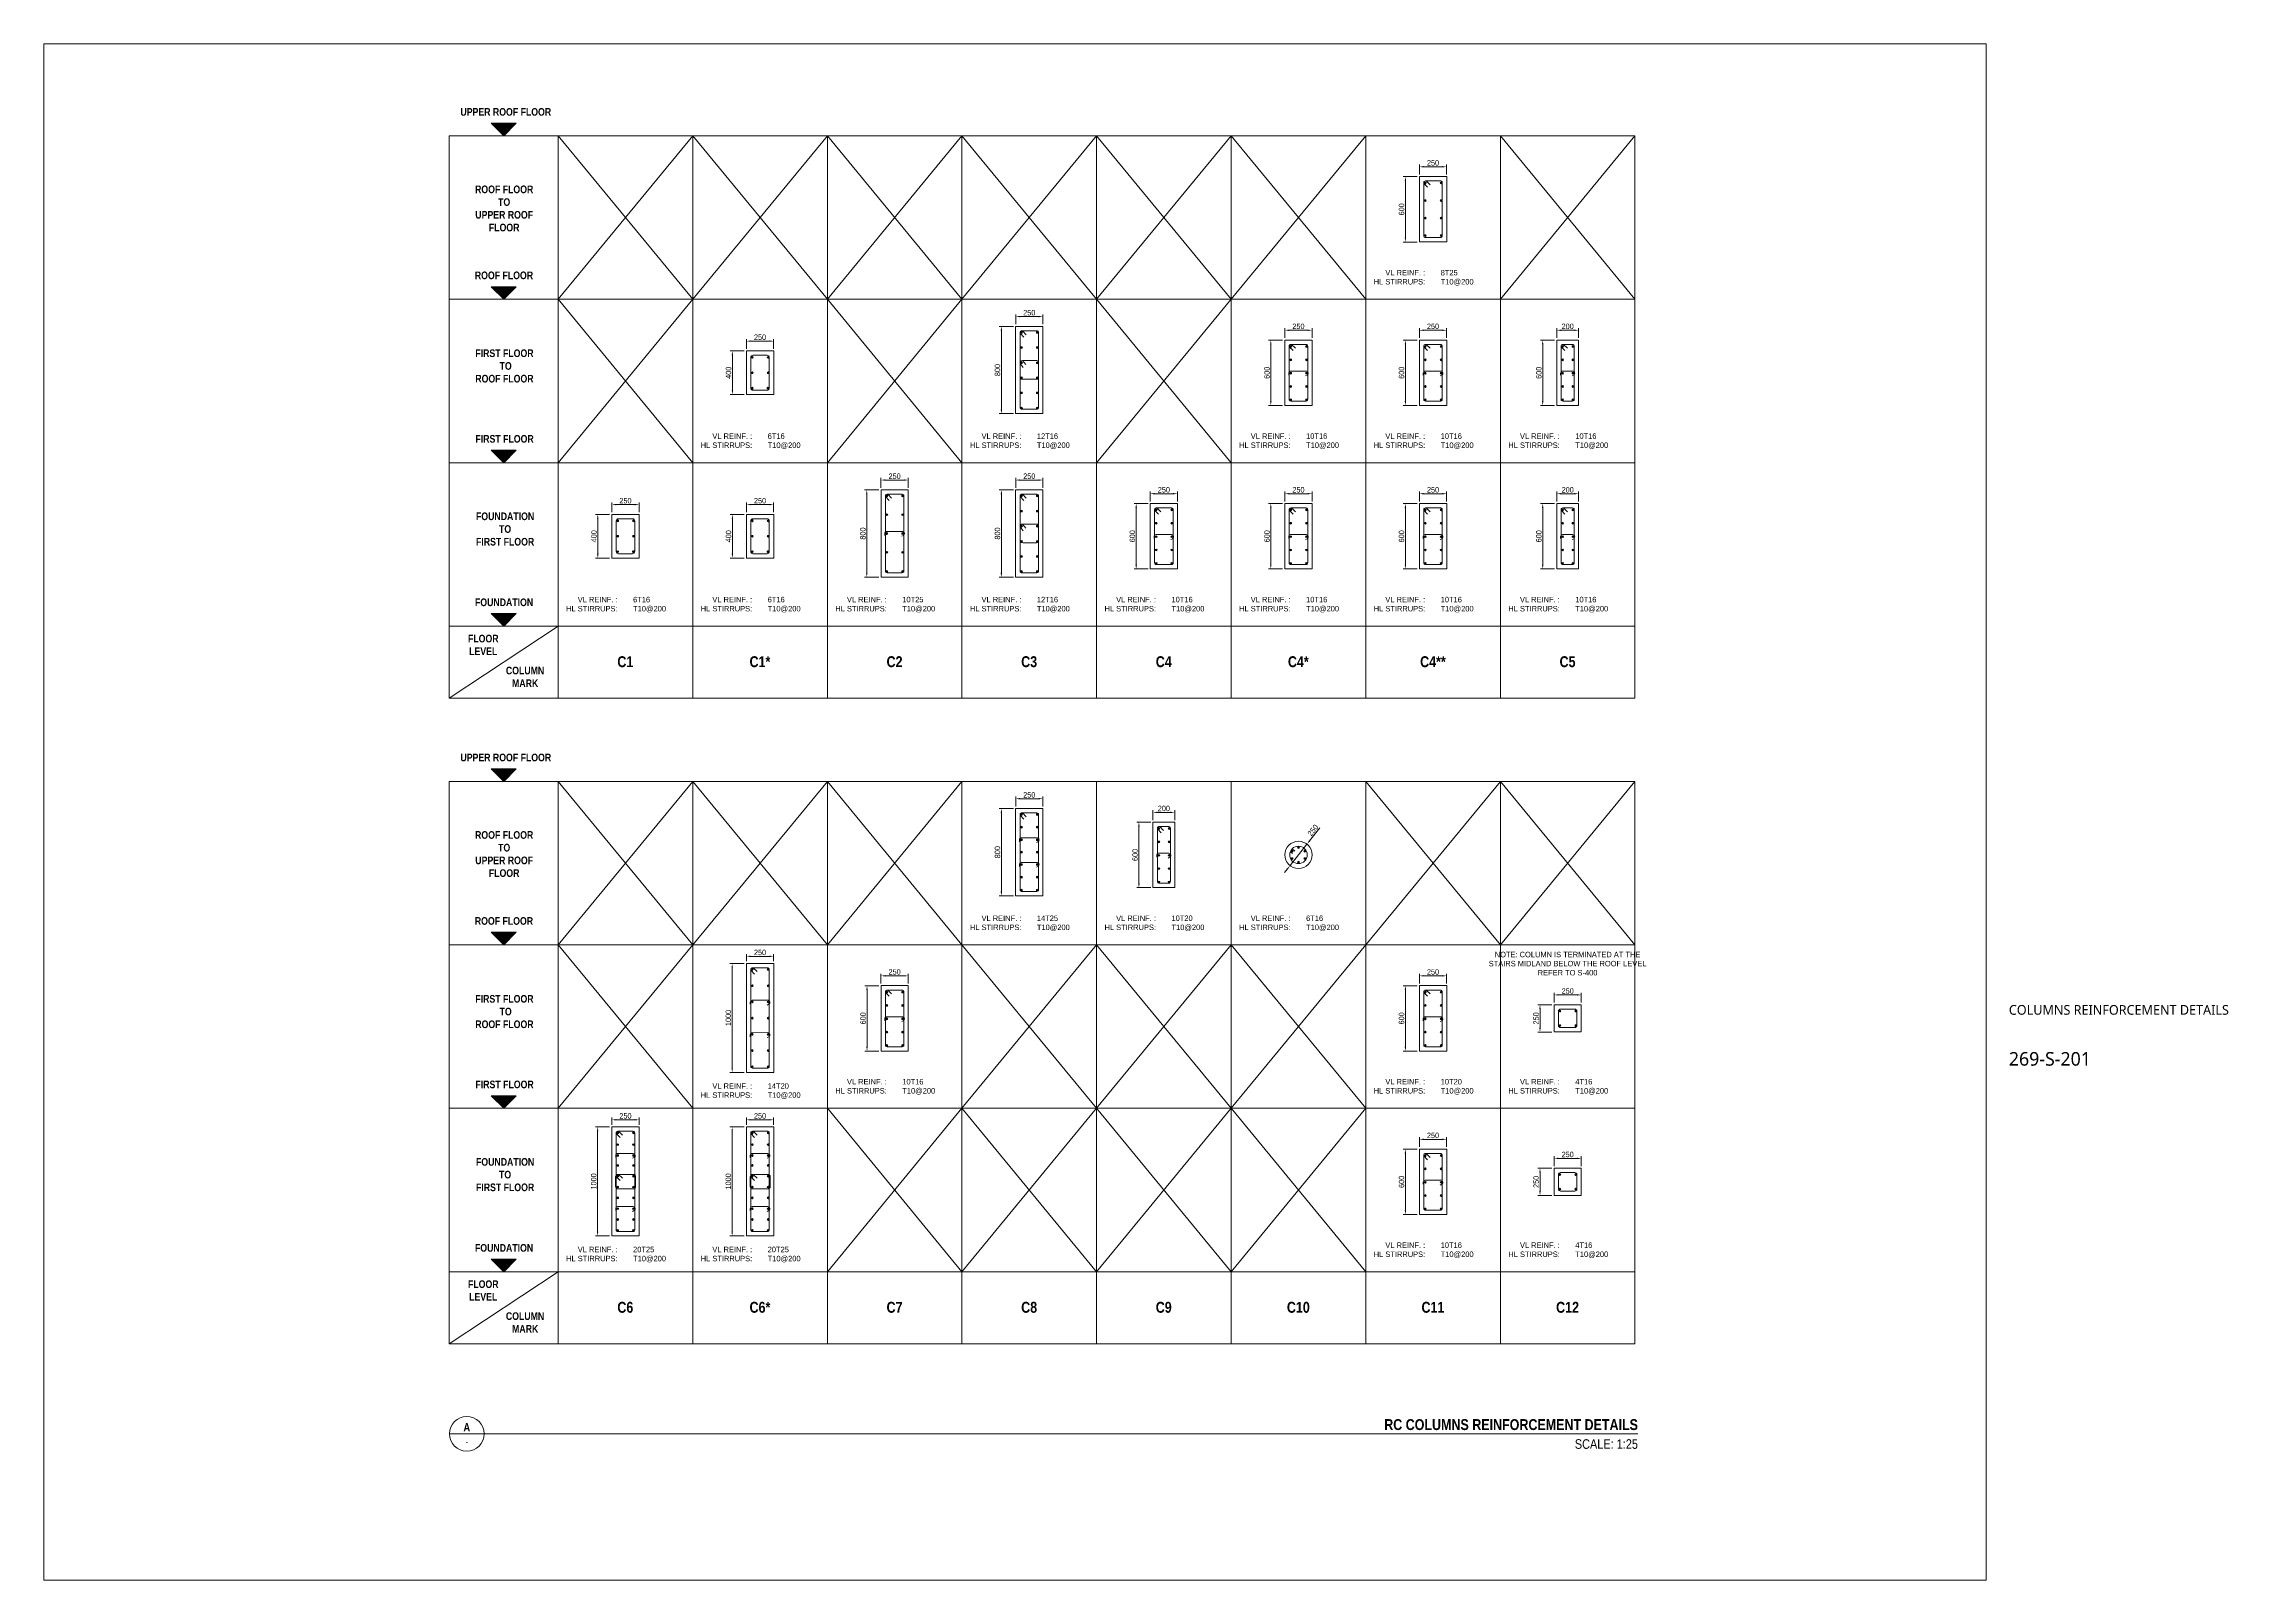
# Paper-space layout 'S201' of a CAD drawing. Header units: millimetres. Extents: x 15 to 817, y 15 to 579.
# The model-space entities are those that its viewports show. They can reach past a viewport. Long polylines and large blocks are cut down to what shows.
import ezdxf

# ---------------------------------------------------------------- set-up
doc = ezdxf.new("R2010")
doc.units = ezdxf.units.MM
doc.header["$LTSCALE"] = 75
doc.header["$PDMODE"] = 3
doc.linetypes.add('HIDDEN', pattern=[9.525, 6.35, -3.175])
for name, color, linetype, lineweight in [('0_Pen_No__7', 7, 'Continuous', 0), ('A-ANNO-DIMS', 211, 'Continuous', 9), ('A-DETL', 90, 'Continuous', 9), ('A-DETL-GENF', 92, 'Continuous', 9), ('A-DETL-THIN', 151, 'Continuous', 9), ('G-ANNO-TEXT', 231, 'Continuous', 9), ('G-ANNO-TTLB', 250, 'Continuous', 9)]:
    doc.layers.add(name, color=color, linetype=linetype, lineweight=lineweight)
doc.layers.add('G-ANNO-NPLT', color=191, linetype='Continuous', plot=False)
doc.styles.add('Arial', font='arial.ttf', dxfattribs={"width": 0.8, "height": 50})
doc.styles.add('Arial Narrow_1', font='ARIALN.TTF', dxfattribs={"height": 50})
doc.styles.add('Arial Narrow_10', font='ARIALN.TTF', dxfattribs={"height": 3.5})
doc.styles.add('Arial Narrow_9', font='ARIALN.TTF', dxfattribs={"height": 2.5})
doc.styles.add('Arial Narrow_B', font='ARIALNB.TTF', dxfattribs={"height": 5})
doc.styles.add('Arial Narrow_B_1', font='ARIALNB.TTF', dxfattribs={"height": 100})
doc.styles.add('Arial Narrow_B_2', font='ARIALNB.TTF', dxfattribs={"height": 70})
doc.styles.add('GENERATED_STYLE_1', font='arial.ttf')
doc.dimstyles.new('WYE_STANDARD_-_2_5mm', dxfattribs={"dimscale": 304.8, "dimtxt": 51.01297, "dimasz": 0.131234, "dimexe": 0.065617, "dimexo": 0.065617, "dimgap": 0.032808, "dimtad": 1, "dimdec": 0, "dimzin": 0, "dimdsep": 46, "dimtxsty": 'Arial', "dimsah": 1, "dimcen": 0.09, "dimazin": 0, "dimtfac": 1, "dimtdec": 4, "dimtix": 1, "dimtmove": 0, "dimatfit": 3, "dimfxl": 1, "dimtvp": 1, "dimtolj": 1, "dimtzin": 0, "dimlwd": 13, "dimlwe": 13, "dimarcsym": 2})

psp = doc.layouts.new('S201')

# ---------------------------------------------------------------- texts
at = {"layer": '0_Pen_No__7', "color": 7, "linetype": 'Continuous', "lineweight": 0, "insert": (736.36, 226.14), "char_height": 3.5517, "width": 78.6536, "attachment_point": 1, "style": 'GENERATED_STYLE_1'}
psp.add_mtext('\\A1;\\pxql;{\\fTrebuchet MS|b0|i0|c0|p34;COLUMNS REINFORCEMENT DETAILS}', dxfattribs=at)
at = {"layer": '0_Pen_No__7', "color": 7, "linetype": 'Continuous', "lineweight": 0, "insert": (736.37, 203.82), "char_height": 5, "attachment_point": 7, "style": 'GENERATED_STYLE_1'}
psp.add_mtext('\\A1;\\pxql;{\\fTrebuchet MS|b0|i0|c0|p34;269-S-201}', dxfattribs=at)
at = {"layer": 'G-ANNO-TTLB', "lineweight": 20}
for s, insert, char_height, width, attachment_point, style in [('\\A1;A', (170.32, 71.19), 3, 22.1345, 5, 'Arial Narrow_B'), ('RC COLUMNS REINFORCEMENT DETAILS', (600.22, 74.15), 4, 151.7395, 3, 'Arial Narrow_B'), ('-', (170.32, 65.81), 2.5, 1.1224, 5, 'Arial Narrow_9')]:
    psp.add_mtext(s, dxfattribs=dict(at, insert=insert, char_height=char_height, width=width, attachment_point=attachment_point, style=style))
at = {"layer": 'G-ANNO-TTLB', "insert": (600.22, 66.77), "char_height": 3.5, "width": 22.8723, "attachment_point": 3, "line_spacing_factor": 0.811354, "style": 'Arial Narrow_10'}
psp.add_mtext('SCALE: 1:25', dxfattribs=at)

msp = doc.modelspace()

# ---------------------------------------------------------------- texts
at = {"layer": 'G-ANNO-TEXT', "color": 7, "lineweight": 13}
for s, insert, char_height, width, attachment_point, style in [('UPPER ROOF FLOOR', (4024.2, 5936), 70, 895.539, 1, 'Arial Narrow_B_2'), ('ROOF FLOOR', (4156.5, 4436), 70, 658.987, 1, 'Arial Narrow_B_2'), ('FIRST FLOOR', (4162.3, 2936), 70, 809.704, 1, 'Arial Narrow_B_2'), ('FOUNDATION', (4157.8, 1436), 70, 683.038, 1, 'Arial Narrow_B_2'), ('FLOOR', (4093.9, 1103.1), 70, 346.329, 1, 'Arial Narrow_B_2'), ('LEVEL', (4104.5, 986.7), 70, 319.072, 1, 'Arial Narrow_B_2'), ('COLUMN ', (4441.6, 809.9), 70, 439.325, 1, 'Arial Narrow_B_2'), ('\\pxqc;C1', (5537.8, 855.2), 100, 1232.907, 5, 'Arial Narrow_B_1'), ('\\pxqc;C1*', (6773.1, 855.2), 100, 1232.907, 5, 'Arial Narrow_B_1'), ('\\pxqc;C2', (8008.3, 855.2), 100, 1232.907, 5, 'Arial Narrow_B_1'), ('\\pxqc;C3', (9243.6, 855.2), 100, 1232.907, 5, 'Arial Narrow_B_1'), ('\\pxqc;C4', (10478.8, 855.2), 100, 1232.907, 5, 'Arial Narrow_B_1'), ('\\pxqc;C4*', (11714, 855.2), 100, 1232.907, 5, 'Arial Narrow_B_1'), ('\\pxqc;C4**', (12949.3, 855.2), 100, 1232.907, 5, 'Arial Narrow_B_1'), ('\\pxqc;C5', (14184.5, 855.2), 100, 1232.907, 5, 'Arial Narrow_B_1'), ('MARK', (4498.5, 693.5), 70, 293.418, 1, 'Arial Narrow_B_2'), ('UPPER ROOF FLOOR', (4024.2, 12), 70, 895.539, 1, 'Arial Narrow_B_2'), ('ROOF FLOOR', (4156.5, -1488), 70, 658.987, 1, 'Arial Narrow_B_2'), ('FIRST FLOOR', (4162.3, -2988), 70, 809.704, 1, 'Arial Narrow_B_2'), ('FOUNDATION', (4157.8, -4488), 70, 683.038, 1, 'Arial Narrow_B_2'), ('FLOOR', (4093.9, -4820.9), 70, 346.329, 1, 'Arial Narrow_B_2'), ('LEVEL', (4104.5, -4937.3), 70, 319.072, 1, 'Arial Narrow_B_2'), ('COLUMN ', (4441.6, -5114.1), 70, 439.325, 1, 'Arial Narrow_B_2'), ('\\pxqc;C6', (5537.8, -5068.8), 100, 1232.907, 5, 'Arial Narrow_B_1'), ('\\pxqc;C6*', (6773.1, -5068.8), 100, 1232.907, 5, 'Arial Narrow_B_1'), ('\\pxqc;C7', (8008.3, -5068.8), 100, 1232.907, 5, 'Arial Narrow_B_1'), ('\\pxqc;C8', (9243.6, -5068.8), 100, 1232.907, 5, 'Arial Narrow_B_1'), ('\\pxqc;C9', (10478.8, -5068.8), 100, 1232.907, 5, 'Arial Narrow_B_1'), ('\\pxqc;C10', (11714, -5068.8), 100, 1232.907, 5, 'Arial Narrow_B_1'), ('\\pxqc;C11', (12949.3, -5068.8), 100, 1232.907, 5, 'Arial Narrow_B_1'), ('\\pxqc;C12', (14184.5, -5068.8), 100, 1232.907, 5, 'Arial Narrow_B_1'), ('MARK', (4498.5, -5230.5), 70, 293.418, 1, 'Arial Narrow_B_2')]:
    msp.add_mtext(s, dxfattribs=dict(at, insert=insert, char_height=char_height, width=width, attachment_point=attachment_point, style=style))
at = {"layer": 'G-ANNO-TEXT', "color": 7, "attachment_point": 1}
for s, insert, char_height, width, style in [('\\pxqc;ROOF FLOOR \\PTO \\PUPPER ROOF FLOOR', (4102.6, 5225.1), 70, 646.5, 'Arial Narrow_B_2'), ('\\pxqr;VL REINF. : \\PHL STIRRUPS:', (12262.8, 4450.9), 50, 615.308, 'Arial Narrow_1'), ('\\pxql;8T25\\PT10@200', (13020.4, 4450.9), 50, 615.308, 'Arial Narrow_1'), ('\\pxqc;FIRST FLOOR  TO \\PROOF FLOOR', (4158.6, 3721.4), 70, 539.574, 'Arial Narrow_B_2'), ('\\pxqr;VL REINF. : \\PHL STIRRUPS:', (6086.6, 2950.9), 50, 615.308, 'Arial Narrow_1'), ('\\pxql;6T16\\PT10@200', (6844.2, 2950.9), 50, 615.308, 'Arial Narrow_1'), ('\\pxqr;VL REINF. : \\PHL STIRRUPS:', (8557.1, 2950.9), 50, 615.308, 'Arial Narrow_1'), ('\\pxql;12T16\\PT10@200', (9314.7, 2950.9), 50, 615.308, 'Arial Narrow_1'), ('\\pxqr;VL REINF. : \\PHL STIRRUPS:', (11027.6, 2950.9), 50, 615.308, 'Arial Narrow_1'), ('\\pxql;10T16\\PT10@200', (11785.2, 2950.9), 50, 615.308, 'Arial Narrow_1'), ('\\pxqr;VL REINF. : \\PHL STIRRUPS:', (12262.8, 2950.9), 50, 615.308, 'Arial Narrow_1'), ('\\pxql;10T16\\PT10@200', (13020.4, 2950.9), 50, 615.308, 'Arial Narrow_1'), ('\\pxqr;VL REINF. : \\PHL STIRRUPS:', (13498.1, 2950.9), 50, 615.308, 'Arial Narrow_1'), ('\\pxql;10T16\\PT10@200', (14255.7, 2950.9), 50, 615.308, 'Arial Narrow_1'), ('\\pxqc;FOUNDATION TO \\PFIRST FLOOR', (4157.8, 2225.1), 70, 553.356, 'Arial Narrow_B_2'), ('\\pxqr;VL REINF. : \\PHL STIRRUPS:', (4851.4, 1450.9), 50, 615.308, 'Arial Narrow_1'), ('\\pxql;6T16\\PT10@200', (5609, 1450.9), 50, 615.308, 'Arial Narrow_1'), ('\\pxqr;VL REINF. : \\PHL STIRRUPS:', (6086.6, 1450.9), 50, 615.308, 'Arial Narrow_1'), ('\\pxql;6T16\\PT10@200', (6844.2, 1450.9), 50, 615.308, 'Arial Narrow_1'), ('\\pxqr;VL REINF. : \\PHL STIRRUPS:', (7321.9, 1450.9), 50, 615.308, 'Arial Narrow_1'), ('10T25\\P\\pxql;T10@200', (8079.5, 1450.9), 50, 615.308, 'Arial Narrow_1'), ('\\pxqr;VL REINF. : \\PHL STIRRUPS:', (8557.1, 1450.9), 50, 615.308, 'Arial Narrow_1'), ('\\pxql;12T16\\PT10@200', (9314.7, 1450.9), 50, 615.308, 'Arial Narrow_1'), ('\\pxqr;VL REINF. : \\PHL STIRRUPS:', (9792.3, 1450.9), 50, 615.308, 'Arial Narrow_1'), ('\\pxql;10T16\\PT10@200', (10550, 1450.9), 50, 615.308, 'Arial Narrow_1'), ('\\pxqr;VL REINF. : \\PHL STIRRUPS:', (11027.6, 1450.9), 50, 615.308, 'Arial Narrow_1'), ('\\pxql;10T16\\PT10@200', (11785.2, 1450.9), 50, 615.308, 'Arial Narrow_1'), ('\\pxqr;VL REINF. : \\PHL STIRRUPS:', (12262.8, 1450.9), 50, 615.308, 'Arial Narrow_1'), ('\\pxql;10T16\\PT10@200', (13020.4, 1450.9), 50, 615.308, 'Arial Narrow_1'), ('\\pxqr;VL REINF. : \\PHL STIRRUPS:', (13498.1, 1450.9), 50, 615.308, 'Arial Narrow_1'), ('\\pxql;10T16\\PT10@200', (14255.7, 1450.9), 50, 615.308, 'Arial Narrow_1'), ('\\pxqc;ROOF FLOOR \\PTO \\PUPPER ROOF FLOOR', (4102.6, -698.9), 70, 646.5, 'Arial Narrow_B_2'), ('\\pxqr;VL REINF. : \\PHL STIRRUPS:', (8557.1, -1473.1), 50, 615.308, 'Arial Narrow_1'), ('\\pxql;14T25\\PT10@200', (9314.7, -1473.1), 50, 615.308, 'Arial Narrow_1'), ('\\pxqr;VL REINF. : \\PHL STIRRUPS:', (9792.3, -1473.1), 50, 615.308, 'Arial Narrow_1'), ('\\pxql;10T20\\PT10@200', (10550, -1473.1), 50, 615.308, 'Arial Narrow_1'), ('\\pxqr;VL REINF. : \\PHL STIRRUPS:', (11027.6, -1473.1), 50, 615.308, 'Arial Narrow_1'), ('\\pxql;6T16\\PT10@200', (11785.2, -1473.1), 50, 615.308, 'Arial Narrow_1'), ('\\pxqc;NOTE: COLUMN IS TERMINATED AT THE STAIRS MIDLAND BELOW THE ROOF LEVEL\\PREFER TO S-400', (13568.1, -1806.1), 50, 1233.298, 'Arial Narrow_1'), ('\\pxqc;FIRST FLOOR  TO \\PROOF FLOOR', (4158.6, -2202.6), 70, 539.574, 'Arial Narrow_B_2'), ('\\pxqr;VL REINF. : \\PHL STIRRUPS:', (7321.9, -2973.1), 50, 615.308, 'Arial Narrow_1'), ('\\pxql;10T16\\PT10@200', (8079.5, -2973.1), 50, 615.308, 'Arial Narrow_1'), ('\\pxqr;VL REINF. : \\PHL STIRRUPS:', (12262.8, -2973.1), 50, 615.308, 'Arial Narrow_1'), ('\\pxql;10T20\\PT10@200', (13020.4, -2973.1), 50, 615.308, 'Arial Narrow_1'), ('\\pxqr;VL REINF. : \\PHL STIRRUPS:', (13498.1, -2973.1), 50, 615.308, 'Arial Narrow_1'), ('\\pxql;4T16\\PT10@200', (14255.7, -2973.1), 50, 615.308, 'Arial Narrow_1'), ('\\pxqr;VL REINF. : \\PHL STIRRUPS:', (6086.6, -3012.5), 50, 615.308, 'Arial Narrow_1'), ('\\pxql;14T20\\PT10@200', (6844.2, -3012.5), 50, 615.308, 'Arial Narrow_1'), ('\\pxqc;FOUNDATION TO \\PFIRST FLOOR', (4157.8, -3698.9), 70, 553.356, 'Arial Narrow_B_2'), ('\\pxqr;VL REINF. : \\PHL STIRRUPS:', (4851.4, -4512.5), 50, 615.308, 'Arial Narrow_1'), ('20T25\\P\\pxql;T10@200', (5609, -4512.5), 50, 615.308, 'Arial Narrow_1'), ('\\pxqr;VL REINF. : \\PHL STIRRUPS:', (6086.6, -4512.5), 50, 615.308, 'Arial Narrow_1'), ('20T25\\P\\pxql;T10@200', (6844.2, -4512.5), 50, 615.308, 'Arial Narrow_1'), ('\\pxqr;VL REINF. : \\PHL STIRRUPS:', (12262.8, -4473.1), 50, 615.308, 'Arial Narrow_1'), ('\\pxql;10T16\\PT10@200', (13020.4, -4473.1), 50, 615.308, 'Arial Narrow_1'), ('\\pxqr;VL REINF. : \\PHL STIRRUPS:', (13498.1, -4473.1), 50, 615.308, 'Arial Narrow_1'), ('\\pxql;4T16\\PT10@200', (14255.7, -4473.1), 50, 615.308, 'Arial Narrow_1')]:
    msp.add_mtext(s, dxfattribs=dict(at, insert=insert, char_height=char_height, width=width, style=style))

# ---------------------------------------------------------------- blocks, each defined once
blk = doc.blocks.new('*D8')
at = {"layer": 'A-ANNO-DIMS', "color": 0, "lineweight": 13, "transparency": 16777216}
for p, q in [((5414, 2227), (5414, 2317)), ((5454, 2297), (5624, 2297)), ((5664, 2227), (5664, 2317))]:
    blk.add_line(p, q, dxfattribs=at)
at = {"layer": 'A-ANNO-DIMS', "color": 0, "transparency": 16777216}
for points in [[(5454, 2304), (5454, 2291), (5414, 2297)], [(5624, 2304), (5624, 2291), (5664, 2297)]]:
    blk.add_solid(points, dxfattribs=at)
at = {"layer": 'Defpoints', "color": 0, "transparency": 16777216}
for p in [(5414, 2207), (5664, 2297), (5664, 2207)]:
    blk.add_point(p, dxfattribs=at)
at = {"layer": 'A-ANNO-DIMS', "color": 0, "lineweight": 13, "transparency": 16777216, "insert": (5539, 2333), "char_height": 50, "attachment_point": 5, "style": 'Arial'}
blk.add_mtext('\\A1;250', dxfattribs=at)
blk = doc.blocks.new('*D9')
at = {"layer": 'A-ANNO-DIMS', "color": 0, "lineweight": 13, "transparency": 16777216}
for p, q in [((5394, 2207), (5265, 2207)), ((5285, 1847), (5285, 2167)), ((5394, 1807), (5265, 1807))]:
    blk.add_line(p, q, dxfattribs=at)
at = {"layer": 'A-ANNO-DIMS', "color": 0, "transparency": 16777216}
for points in [[(5278, 2167), (5292, 2167), (5285, 2207)], [(5278, 1847), (5292, 1847), (5285, 1807)]]:
    blk.add_solid(points, dxfattribs=at)
at = {"layer": 'Defpoints', "color": 0, "transparency": 16777216}
for p in [(5285, 2207), (5414, 2207), (5414, 1807)]:
    blk.add_point(p, dxfattribs=at)
at = {"layer": 'A-ANNO-DIMS', "color": 0, "lineweight": 13, "transparency": 16777216, "insert": (5250, 2007), "char_height": 50, "attachment_point": 5, "rotation": 90, "style": 'Arial'}
blk.add_mtext('\\A1;400', dxfattribs=at)
blk = doc.blocks.new('*D10')
at = {"layer": 'A-ANNO-DIMS', "color": 0, "lineweight": 13, "transparency": 16777216}
for p, q in [((6649, 2227), (6649, 2317)), ((6689, 2297), (6859, 2297)), ((6899, 2227), (6899, 2317))]:
    blk.add_line(p, q, dxfattribs=at)
at = {"layer": 'A-ANNO-DIMS', "color": 0, "transparency": 16777216}
for points in [[(6689, 2304), (6689, 2291), (6649, 2297)], [(6859, 2304), (6859, 2291), (6899, 2297)]]:
    blk.add_solid(points, dxfattribs=at)
at = {"layer": 'Defpoints', "color": 0, "transparency": 16777216}
for p in [(6649, 2207), (6899, 2297), (6899, 2207)]:
    blk.add_point(p, dxfattribs=at)
at = {"layer": 'A-ANNO-DIMS', "color": 0, "lineweight": 13, "transparency": 16777216, "insert": (6774, 2333), "char_height": 50, "attachment_point": 5, "style": 'Arial'}
blk.add_mtext('\\A1;250', dxfattribs=at)
blk = doc.blocks.new('*D11')
at = {"layer": 'A-ANNO-DIMS', "color": 0, "lineweight": 13, "transparency": 16777216}
for p, q in [((6629, 2207), (6500, 2207)), ((6520, 1847), (6520, 2167)), ((6629, 1807), (6500, 1807))]:
    blk.add_line(p, q, dxfattribs=at)
at = {"layer": 'A-ANNO-DIMS', "color": 0, "transparency": 16777216}
for points in [[(6514, 2167), (6527, 2167), (6520, 2207)], [(6514, 1847), (6527, 1847), (6520, 1807)]]:
    blk.add_solid(points, dxfattribs=at)
at = {"layer": 'Defpoints', "color": 0, "transparency": 16777216}
for p in [(6520, 2207), (6649, 2207), (6649, 1807)]:
    blk.add_point(p, dxfattribs=at)
at = {"layer": 'A-ANNO-DIMS', "color": 0, "lineweight": 13, "transparency": 16777216, "insert": (6485, 2007), "char_height": 50, "attachment_point": 5, "rotation": 90, "style": 'Arial'}
blk.add_mtext('\\A1;400', dxfattribs=at)
blk = doc.blocks.new('*D12')
at = {"layer": 'A-ANNO-DIMS', "color": 0, "lineweight": 13, "transparency": 16777216}
for p, q in [((6649, 3727), (6649, 3817)), ((6899, 3727), (6899, 3817)), ((6689, 3797), (6859, 3797))]:
    blk.add_line(p, q, dxfattribs=at)
at = {"layer": 'A-ANNO-DIMS', "color": 0, "transparency": 16777216}
for points in [[(6689, 3804), (6689, 3791), (6649, 3797)], [(6859, 3804), (6859, 3791), (6899, 3797)]]:
    blk.add_solid(points, dxfattribs=at)
at = {"layer": 'Defpoints', "color": 0, "transparency": 16777216}
for p in [(6649, 3707), (6899, 3797), (6899, 3707)]:
    blk.add_point(p, dxfattribs=at)
at = {"layer": 'A-ANNO-DIMS', "color": 0, "lineweight": 13, "transparency": 16777216, "insert": (6774, 3833), "char_height": 50, "attachment_point": 5, "style": 'Arial'}
blk.add_mtext('\\A1;250', dxfattribs=at)
blk = doc.blocks.new('*D13')
at = {"layer": 'A-ANNO-DIMS', "color": 0, "lineweight": 13, "transparency": 16777216}
for p, q in [((6629, 3707), (6500, 3707)), ((6520, 3347), (6520, 3667)), ((6629, 3307), (6500, 3307))]:
    blk.add_line(p, q, dxfattribs=at)
at = {"layer": 'A-ANNO-DIMS', "color": 0, "transparency": 16777216}
for points in [[(6514, 3667), (6527, 3667), (6520, 3707)], [(6514, 3347), (6527, 3347), (6520, 3307)]]:
    blk.add_solid(points, dxfattribs=at)
at = {"layer": 'Defpoints', "color": 0, "transparency": 16777216}
for p in [(6520, 3707), (6649, 3707), (6649, 3307)]:
    blk.add_point(p, dxfattribs=at)
at = {"layer": 'A-ANNO-DIMS', "color": 0, "lineweight": 13, "transparency": 16777216, "insert": (6485, 3507), "char_height": 50, "attachment_point": 5, "rotation": 90, "style": 'Arial'}
blk.add_mtext('\\A1;400', dxfattribs=at)
blk = doc.blocks.new('*D14')
at = {"layer": 'A-ANNO-DIMS', "color": 0, "lineweight": 13, "transparency": 16777216}
for p, q in [((7864, 2432), (7734, 2432)), ((7754, 1672), (7754, 2392)), ((7864, 1632), (7734, 1632))]:
    blk.add_line(p, q, dxfattribs=at)
at = {"layer": 'A-ANNO-DIMS', "color": 0, "transparency": 16777216}
for points in [[(7747, 2392), (7760, 2392), (7754, 2432)], [(7747, 1672), (7760, 1672), (7754, 1632)]]:
    blk.add_solid(points, dxfattribs=at)
at = {"layer": 'Defpoints', "color": 0, "transparency": 16777216}
for p in [(7754, 2432), (7884, 2432), (7884, 1632)]:
    blk.add_point(p, dxfattribs=at)
at = {"layer": 'A-ANNO-DIMS', "color": 0, "lineweight": 13, "transparency": 16777216, "insert": (7718, 2032), "char_height": 50, "attachment_point": 5, "rotation": 90, "style": 'Arial'}
blk.add_mtext('\\A1;800', dxfattribs=at)
blk = doc.blocks.new('*D15')
at = {"layer": 'A-ANNO-DIMS', "color": 0, "lineweight": 13, "transparency": 16777216}
for p, q in [((7884, 2452), (7884, 2543)), ((7924, 2523), (8094, 2523)), ((8134, 2452), (8134, 2543))]:
    blk.add_line(p, q, dxfattribs=at)
at = {"layer": 'A-ANNO-DIMS', "color": 0, "transparency": 16777216}
for points in [[(7924, 2529), (7924, 2516), (7884, 2523)], [(8094, 2529), (8094, 2516), (8134, 2523)]]:
    blk.add_solid(points, dxfattribs=at)
at = {"layer": 'Defpoints', "color": 0, "transparency": 16777216}
for p in [(7884, 2432), (8134, 2523), (8134, 2432)]:
    blk.add_point(p, dxfattribs=at)
at = {"layer": 'A-ANNO-DIMS', "color": 0, "lineweight": 13, "transparency": 16777216, "insert": (8009, 2558), "char_height": 50, "attachment_point": 5, "style": 'Arial'}
blk.add_mtext('\\A1;250', dxfattribs=at)
blk = doc.blocks.new('X')
at = {"layer": 'A-DETL-THIN'}
for p, q in [((1235, 0), (0, -1500)), ((0, 0), (1235, -1500))]:
    blk.add_line(p, q, dxfattribs=at)
blk = doc.blocks.new('*D17')
at = {"layer": 'A-ANNO-DIMS', "color": 0, "lineweight": 13, "transparency": 16777216}
for p, q in [((9100, 2432), (8969, 2432)), ((8989, 1672), (8989, 2392)), ((9100, 1632), (8969, 1632))]:
    blk.add_line(p, q, dxfattribs=at)
at = {"layer": 'A-ANNO-DIMS', "color": 0, "transparency": 16777216}
for points in [[(8982, 2392), (8996, 2392), (8989, 2432)], [(8982, 1672), (8996, 1672), (8989, 1632)]]:
    blk.add_solid(points, dxfattribs=at)
at = {"layer": 'Defpoints', "color": 0, "transparency": 16777216}
for p in [(8989, 2432), (9120, 2432), (9120, 1632)]:
    blk.add_point(p, dxfattribs=at)
at = {"layer": 'A-ANNO-DIMS', "color": 0, "lineweight": 13, "transparency": 16777216, "insert": (8953, 2032), "char_height": 50, "attachment_point": 5, "rotation": 90, "style": 'Arial'}
blk.add_mtext('\\A1;800', dxfattribs=at)
blk = doc.blocks.new('*D18')
at = {"layer": 'A-ANNO-DIMS', "color": 0, "lineweight": 13, "transparency": 16777216}
for p, q in [((9120, 2452), (9120, 2543)), ((9160, 2523), (9330, 2523)), ((9370, 2452), (9370, 2543))]:
    blk.add_line(p, q, dxfattribs=at)
at = {"layer": 'A-ANNO-DIMS', "color": 0, "transparency": 16777216}
for points in [[(9160, 2529), (9160, 2516), (9120, 2523)], [(9330, 2529), (9330, 2516), (9370, 2523)]]:
    blk.add_solid(points, dxfattribs=at)
at = {"layer": 'Defpoints', "color": 0, "transparency": 16777216}
for p in [(9120, 2432), (9370, 2523), (9370, 2432)]:
    blk.add_point(p, dxfattribs=at)
at = {"layer": 'A-ANNO-DIMS', "color": 0, "lineweight": 13, "transparency": 16777216, "insert": (9245, 2558), "char_height": 50, "attachment_point": 5, "style": 'Arial'}
blk.add_mtext('\\A1;250', dxfattribs=at)
blk = doc.blocks.new('*D19')
at = {"layer": 'A-ANNO-DIMS', "color": 0, "lineweight": 13, "transparency": 16777216}
for p, q in [((9100, 3932), (8969, 3932)), ((8989, 3172), (8989, 3892)), ((9100, 3132), (8969, 3132))]:
    blk.add_line(p, q, dxfattribs=at)
at = {"layer": 'A-ANNO-DIMS', "color": 0, "transparency": 16777216}
for points in [[(8982, 3892), (8996, 3892), (8989, 3932)], [(8982, 3172), (8996, 3172), (8989, 3132)]]:
    blk.add_solid(points, dxfattribs=at)
at = {"layer": 'Defpoints', "color": 0, "transparency": 16777216}
for p in [(8989, 3932), (9120, 3932), (9120, 3132)]:
    blk.add_point(p, dxfattribs=at)
at = {"layer": 'A-ANNO-DIMS', "color": 0, "lineweight": 13, "transparency": 16777216, "insert": (8953, 3532), "char_height": 50, "attachment_point": 5, "rotation": 90, "style": 'Arial'}
blk.add_mtext('\\A1;800', dxfattribs=at)
blk = doc.blocks.new('*D20')
at = {"layer": 'A-ANNO-DIMS', "color": 0, "lineweight": 13, "transparency": 16777216}
for p, q in [((9120, 3952), (9120, 4043)), ((9160, 4023), (9330, 4023)), ((9370, 3952), (9370, 4043))]:
    blk.add_line(p, q, dxfattribs=at)
at = {"layer": 'A-ANNO-DIMS', "color": 0, "transparency": 16777216}
for points in [[(9160, 4029), (9160, 4016), (9120, 4023)], [(9330, 4029), (9330, 4016), (9370, 4023)]]:
    blk.add_solid(points, dxfattribs=at)
at = {"layer": 'Defpoints', "color": 0, "transparency": 16777216}
for p in [(9370, 4023), (9120, 3932), (9370, 3932)]:
    blk.add_point(p, dxfattribs=at)
at = {"layer": 'A-ANNO-DIMS', "color": 0, "lineweight": 13, "transparency": 16777216, "insert": (9245, 4058), "char_height": 50, "attachment_point": 5, "style": 'Arial'}
blk.add_mtext('\\A1;250', dxfattribs=at)
blk = doc.blocks.new('*D21')
at = {"layer": 'A-ANNO-DIMS', "color": 0, "lineweight": 13, "transparency": 16777216}
for p, q in [((10335, 2307), (10206, 2307)), ((10226, 1747), (10226, 2267)), ((10335, 1707), (10206, 1707))]:
    blk.add_line(p, q, dxfattribs=at)
at = {"layer": 'A-ANNO-DIMS', "color": 0, "transparency": 16777216}
for points in [[(10219, 2267), (10233, 2267), (10226, 2307)], [(10219, 1747), (10233, 1747), (10226, 1707)]]:
    blk.add_solid(points, dxfattribs=at)
at = {"layer": 'Defpoints', "color": 0, "transparency": 16777216}
for p in [(10226, 2307), (10355, 2307), (10355, 1707)]:
    blk.add_point(p, dxfattribs=at)
at = {"layer": 'A-ANNO-DIMS', "color": 0, "lineweight": 13, "transparency": 16777216, "insert": (10191, 2007), "char_height": 50, "attachment_point": 5, "rotation": 90, "style": 'Arial'}
blk.add_mtext('\\A1;600', dxfattribs=at)
blk = doc.blocks.new('*D22')
at = {"layer": 'A-ANNO-DIMS', "color": 0, "lineweight": 13, "transparency": 16777216}
for p, q in [((10355, 2327), (10355, 2417)), ((10605, 2327), (10605, 2417)), ((10395, 2397), (10565, 2397))]:
    blk.add_line(p, q, dxfattribs=at)
at = {"layer": 'A-ANNO-DIMS', "color": 0, "transparency": 16777216}
for points in [[(10395, 2404), (10395, 2391), (10355, 2397)], [(10565, 2404), (10565, 2391), (10605, 2397)]]:
    blk.add_solid(points, dxfattribs=at)
at = {"layer": 'Defpoints', "color": 0, "transparency": 16777216}
for p in [(10355, 2307), (10605, 2397), (10605, 2307)]:
    blk.add_point(p, dxfattribs=at)
at = {"layer": 'A-ANNO-DIMS', "color": 0, "lineweight": 13, "transparency": 16777216, "insert": (10480, 2433), "char_height": 50, "attachment_point": 5, "style": 'Arial'}
blk.add_mtext('\\A1;250', dxfattribs=at)
blk = doc.blocks.new('*D23')
at = {"layer": 'A-ANNO-DIMS', "color": 0, "lineweight": 13, "transparency": 16777216}
for p, q in [((11570, 2307), (11441, 2307)), ((11461, 1747), (11461, 2267)), ((11570, 1707), (11441, 1707))]:
    blk.add_line(p, q, dxfattribs=at)
at = {"layer": 'A-ANNO-DIMS', "color": 0, "transparency": 16777216}
for points in [[(11455, 2267), (11468, 2267), (11461, 2307)], [(11455, 1747), (11468, 1747), (11461, 1707)]]:
    blk.add_solid(points, dxfattribs=at)
at = {"layer": 'Defpoints', "color": 0, "transparency": 16777216}
for p in [(11461, 2307), (11590, 2307), (11590, 1707)]:
    blk.add_point(p, dxfattribs=at)
at = {"layer": 'A-ANNO-DIMS', "color": 0, "lineweight": 13, "transparency": 16777216, "insert": (11426, 2007), "char_height": 50, "attachment_point": 5, "rotation": 90, "style": 'Arial'}
blk.add_mtext('\\A1;600', dxfattribs=at)
blk = doc.blocks.new('*D24')
at = {"layer": 'A-ANNO-DIMS', "color": 0, "lineweight": 13, "transparency": 16777216}
for p, q in [((11590, 2327), (11590, 2417)), ((11840, 2327), (11840, 2417)), ((11630, 2397), (11800, 2397))]:
    blk.add_line(p, q, dxfattribs=at)
at = {"layer": 'A-ANNO-DIMS', "color": 0, "transparency": 16777216}
for points in [[(11630, 2404), (11630, 2391), (11590, 2397)], [(11800, 2404), (11800, 2391), (11840, 2397)]]:
    blk.add_solid(points, dxfattribs=at)
at = {"layer": 'Defpoints', "color": 0, "transparency": 16777216}
for p in [(11590, 2307), (11840, 2397), (11840, 2307)]:
    blk.add_point(p, dxfattribs=at)
at = {"layer": 'A-ANNO-DIMS', "color": 0, "lineweight": 13, "transparency": 16777216, "insert": (11715, 2433), "char_height": 50, "attachment_point": 5, "style": 'Arial'}
blk.add_mtext('\\A1;250', dxfattribs=at)
blk = doc.blocks.new('*D25')
at = {"layer": 'A-ANNO-DIMS', "color": 0, "lineweight": 13, "transparency": 16777216}
for p, q in [((11570, 3807), (11441, 3807)), ((11461, 3247), (11461, 3767)), ((11570, 3207), (11441, 3207))]:
    blk.add_line(p, q, dxfattribs=at)
at = {"layer": 'A-ANNO-DIMS', "color": 0, "transparency": 16777216}
for points in [[(11455, 3767), (11468, 3767), (11461, 3807)], [(11455, 3247), (11468, 3247), (11461, 3207)]]:
    blk.add_solid(points, dxfattribs=at)
at = {"layer": 'Defpoints', "color": 0, "transparency": 16777216}
for p in [(11461, 3807), (11590, 3807), (11590, 3207)]:
    blk.add_point(p, dxfattribs=at)
at = {"layer": 'A-ANNO-DIMS', "color": 0, "lineweight": 13, "transparency": 16777216, "insert": (11426, 3507), "char_height": 50, "attachment_point": 5, "rotation": 90, "style": 'Arial'}
blk.add_mtext('\\A1;600', dxfattribs=at)
blk = doc.blocks.new('*D26')
at = {"layer": 'A-ANNO-DIMS', "color": 0, "lineweight": 13, "transparency": 16777216}
for p, q in [((11590, 3827), (11590, 3917)), ((11630, 3897), (11800, 3897)), ((11840, 3827), (11840, 3917))]:
    blk.add_line(p, q, dxfattribs=at)
at = {"layer": 'A-ANNO-DIMS', "color": 0, "transparency": 16777216}
for points in [[(11630, 3904), (11630, 3891), (11590, 3897)], [(11800, 3904), (11800, 3891), (11840, 3897)]]:
    blk.add_solid(points, dxfattribs=at)
at = {"layer": 'Defpoints', "color": 0, "transparency": 16777216}
for p in [(11840, 3897), (11590, 3807), (11840, 3807)]:
    blk.add_point(p, dxfattribs=at)
at = {"layer": 'A-ANNO-DIMS', "color": 0, "lineweight": 13, "transparency": 16777216, "insert": (11715, 3933), "char_height": 50, "attachment_point": 5, "style": 'Arial'}
blk.add_mtext('\\A1;250', dxfattribs=at)
blk = doc.blocks.new('*D27')
at = {"layer": 'A-ANNO-DIMS', "color": 0, "lineweight": 13, "transparency": 16777216}
for p, q in [((14066, 2307), (13937, 2307)), ((13957, 1747), (13957, 2267)), ((14066, 1707), (13937, 1707))]:
    blk.add_line(p, q, dxfattribs=at)
at = {"layer": 'A-ANNO-DIMS', "color": 0, "transparency": 16777216}
for points in [[(13950, 2267), (13963, 2267), (13957, 2307)], [(13950, 1747), (13963, 1747), (13957, 1707)]]:
    blk.add_solid(points, dxfattribs=at)
at = {"layer": 'Defpoints', "color": 0, "transparency": 16777216}
for p in [(13957, 2307), (14086, 2307), (14086, 1707)]:
    blk.add_point(p, dxfattribs=at)
at = {"layer": 'A-ANNO-DIMS', "color": 0, "lineweight": 13, "transparency": 16777216, "insert": (13921, 2007), "char_height": 50, "attachment_point": 5, "rotation": 90, "style": 'Arial'}
blk.add_mtext('\\A1;600', dxfattribs=at)
blk = doc.blocks.new('*D28')
at = {"layer": 'A-ANNO-DIMS', "color": 0, "lineweight": 13, "transparency": 16777216}
for p, q in [((14086, 2327), (14086, 2417)), ((14286, 2327), (14286, 2417)), ((14126, 2397), (14246, 2397))]:
    blk.add_line(p, q, dxfattribs=at)
at = {"layer": 'A-ANNO-DIMS', "color": 0, "transparency": 16777216}
for points in [[(14126, 2404), (14126, 2391), (14086, 2397)], [(14246, 2404), (14246, 2391), (14286, 2397)]]:
    blk.add_solid(points, dxfattribs=at)
at = {"layer": 'Defpoints', "color": 0, "transparency": 16777216}
for p in [(14086, 2307), (14286, 2397), (14286, 2307)]:
    blk.add_point(p, dxfattribs=at)
at = {"layer": 'A-ANNO-DIMS', "color": 0, "lineweight": 13, "transparency": 16777216, "insert": (14186, 2433), "char_height": 50, "attachment_point": 5, "style": 'Arial'}
blk.add_mtext('\\A1;200', dxfattribs=at)
blk = doc.blocks.new('*D29')
at = {"layer": 'A-ANNO-DIMS', "color": 0, "lineweight": 13, "transparency": 16777216}
for p, q in [((14066, 3807), (13937, 3807)), ((13957, 3247), (13957, 3767)), ((14066, 3207), (13937, 3207))]:
    blk.add_line(p, q, dxfattribs=at)
at = {"layer": 'A-ANNO-DIMS', "color": 0, "transparency": 16777216}
for points in [[(13950, 3767), (13963, 3767), (13957, 3807)], [(13950, 3247), (13963, 3247), (13957, 3207)]]:
    blk.add_solid(points, dxfattribs=at)
at = {"layer": 'Defpoints', "color": 0, "transparency": 16777216}
for p in [(13957, 3807), (14086, 3807), (14086, 3207)]:
    blk.add_point(p, dxfattribs=at)
at = {"layer": 'A-ANNO-DIMS', "color": 0, "lineweight": 13, "transparency": 16777216, "insert": (13921, 3507), "char_height": 50, "attachment_point": 5, "rotation": 90, "style": 'Arial'}
blk.add_mtext('\\A1;600', dxfattribs=at)
blk = doc.blocks.new('*D30')
at = {"layer": 'A-ANNO-DIMS', "color": 0, "lineweight": 13, "transparency": 16777216}
for p, q in [((14086, 3827), (14086, 3917)), ((14126, 3897), (14246, 3897)), ((14286, 3827), (14286, 3917))]:
    blk.add_line(p, q, dxfattribs=at)
at = {"layer": 'A-ANNO-DIMS', "color": 0, "transparency": 16777216}
for points in [[(14126, 3904), (14126, 3891), (14086, 3897)], [(14246, 3904), (14246, 3891), (14286, 3897)]]:
    blk.add_solid(points, dxfattribs=at)
at = {"layer": 'Defpoints', "color": 0, "transparency": 16777216}
for p in [(14286, 3897), (14086, 3807), (14286, 3807)]:
    blk.add_point(p, dxfattribs=at)
at = {"layer": 'A-ANNO-DIMS', "color": 0, "lineweight": 13, "transparency": 16777216, "insert": (14186, 3933), "char_height": 50, "attachment_point": 5, "style": 'Arial'}
blk.add_mtext('\\A1;200', dxfattribs=at)
blk = doc.blocks.new('*D31')
at = {"layer": 'A-ANNO-DIMS', "color": 0, "lineweight": 13, "transparency": 16777216}
for p, q in [((12805, 2307), (12677, 2307)), ((12697, 1747), (12697, 2267)), ((12805, 1707), (12677, 1707))]:
    blk.add_line(p, q, dxfattribs=at)
at = {"layer": 'A-ANNO-DIMS', "color": 0, "transparency": 16777216}
for points in [[(12690, 2267), (12703, 2267), (12697, 2307)], [(12690, 1747), (12703, 1747), (12697, 1707)]]:
    blk.add_solid(points, dxfattribs=at)
at = {"layer": 'Defpoints', "color": 0, "transparency": 16777216}
for p in [(12697, 2307), (12825, 2307), (12825, 1707)]:
    blk.add_point(p, dxfattribs=at)
at = {"layer": 'A-ANNO-DIMS', "color": 0, "lineweight": 13, "transparency": 16777216, "insert": (12661, 2007), "char_height": 50, "attachment_point": 5, "rotation": 90, "style": 'Arial'}
blk.add_mtext('\\A1;600', dxfattribs=at)
blk = doc.blocks.new('*D32')
at = {"layer": 'A-ANNO-DIMS', "color": 0, "lineweight": 13, "transparency": 16777216}
for p, q in [((12825, 2327), (12825, 2417)), ((13075, 2327), (13075, 2417)), ((12865, 2397), (13035, 2397))]:
    blk.add_line(p, q, dxfattribs=at)
at = {"layer": 'A-ANNO-DIMS', "color": 0, "transparency": 16777216}
for points in [[(12865, 2404), (12865, 2391), (12825, 2397)], [(13035, 2404), (13035, 2391), (13075, 2397)]]:
    blk.add_solid(points, dxfattribs=at)
at = {"layer": 'Defpoints', "color": 0, "transparency": 16777216}
for p in [(12825, 2307), (13075, 2397), (13075, 2307)]:
    blk.add_point(p, dxfattribs=at)
at = {"layer": 'A-ANNO-DIMS', "color": 0, "lineweight": 13, "transparency": 16777216, "insert": (12950, 2433), "char_height": 50, "attachment_point": 5, "style": 'Arial'}
blk.add_mtext('\\A1;250', dxfattribs=at)
blk = doc.blocks.new('*D33')
at = {"layer": 'A-ANNO-DIMS', "color": 0, "lineweight": 13, "transparency": 16777216}
for p, q in [((12805, 3807), (12677, 3807)), ((12697, 3247), (12697, 3767)), ((12805, 3207), (12677, 3207))]:
    blk.add_line(p, q, dxfattribs=at)
at = {"layer": 'A-ANNO-DIMS', "color": 0, "transparency": 16777216}
for points in [[(12690, 3767), (12703, 3767), (12697, 3807)], [(12690, 3247), (12703, 3247), (12697, 3207)]]:
    blk.add_solid(points, dxfattribs=at)
at = {"layer": 'Defpoints', "color": 0, "transparency": 16777216}
for p in [(12697, 3807), (12825, 3807), (12825, 3207)]:
    blk.add_point(p, dxfattribs=at)
at = {"layer": 'A-ANNO-DIMS', "color": 0, "lineweight": 13, "transparency": 16777216, "insert": (12661, 3507), "char_height": 50, "attachment_point": 5, "rotation": 90, "style": 'Arial'}
blk.add_mtext('\\A1;600', dxfattribs=at)
blk = doc.blocks.new('*D34')
at = {"layer": 'A-ANNO-DIMS', "color": 0, "lineweight": 13, "transparency": 16777216}
for p, q in [((12825, 3827), (12825, 3917)), ((12865, 3897), (13035, 3897)), ((13075, 3827), (13075, 3917))]:
    blk.add_line(p, q, dxfattribs=at)
at = {"layer": 'A-ANNO-DIMS', "color": 0, "transparency": 16777216}
for points in [[(12865, 3904), (12865, 3891), (12825, 3897)], [(13035, 3904), (13035, 3891), (13075, 3897)]]:
    blk.add_solid(points, dxfattribs=at)
at = {"layer": 'Defpoints', "color": 0, "transparency": 16777216}
for p in [(13075, 3897), (12825, 3807), (13075, 3807)]:
    blk.add_point(p, dxfattribs=at)
at = {"layer": 'A-ANNO-DIMS', "color": 0, "lineweight": 13, "transparency": 16777216, "insert": (12950, 3933), "char_height": 50, "attachment_point": 5, "style": 'Arial'}
blk.add_mtext('\\A1;250', dxfattribs=at)
blk = doc.blocks.new('*D35')
at = {"layer": 'A-ANNO-DIMS', "color": 0, "lineweight": 13, "transparency": 16777216}
for p, q in [((12805, 5307), (12677, 5307)), ((12697, 4747), (12697, 5267)), ((12805, 4707), (12677, 4707))]:
    blk.add_line(p, q, dxfattribs=at)
at = {"layer": 'A-ANNO-DIMS', "color": 0, "transparency": 16777216}
for points in [[(12690, 5267), (12703, 5267), (12697, 5307)], [(12690, 4747), (12703, 4747), (12697, 4707)]]:
    blk.add_solid(points, dxfattribs=at)
at = {"layer": 'Defpoints', "color": 0, "transparency": 16777216}
for p in [(12697, 5307), (12825, 5307), (12825, 4707)]:
    blk.add_point(p, dxfattribs=at)
at = {"layer": 'A-ANNO-DIMS', "color": 0, "lineweight": 13, "transparency": 16777216, "insert": (12661, 5007), "char_height": 50, "attachment_point": 5, "rotation": 90, "style": 'Arial'}
blk.add_mtext('\\A1;600', dxfattribs=at)
blk = doc.blocks.new('*D36')
at = {"layer": 'A-ANNO-DIMS', "color": 0, "lineweight": 13, "transparency": 16777216}
for p, q in [((12825, 5327), (12825, 5417)), ((13075, 5327), (13075, 5417)), ((12865, 5397), (13035, 5397))]:
    blk.add_line(p, q, dxfattribs=at)
at = {"layer": 'A-ANNO-DIMS', "color": 0, "transparency": 16777216}
for points in [[(12865, 5404), (12865, 5391), (12825, 5397)], [(13035, 5404), (13035, 5391), (13075, 5397)]]:
    blk.add_solid(points, dxfattribs=at)
at = {"layer": 'Defpoints', "color": 0, "transparency": 16777216}
for p in [(12825, 5307), (13075, 5397), (13075, 5307)]:
    blk.add_point(p, dxfattribs=at)
at = {"layer": 'A-ANNO-DIMS', "color": 0, "lineweight": 13, "transparency": 16777216, "insert": (12950, 5433), "char_height": 50, "attachment_point": 5, "style": 'Arial'}
blk.add_mtext('\\A1;250', dxfattribs=at)
blk = doc.blocks.new('*D37')
at = {"layer": 'A-ANNO-DIMS', "color": 0, "lineweight": 13, "transparency": 16777216}
for p, q in [((10360, -617), (10231, -617)), ((10251, -1177), (10251, -657)), ((10360, -1217), (10231, -1217))]:
    blk.add_line(p, q, dxfattribs=at)
at = {"layer": 'A-ANNO-DIMS', "color": 0, "transparency": 16777216}
for points in [[(10244, -657), (10258, -657), (10251, -617)], [(10244, -1177), (10258, -1177), (10251, -1217)]]:
    blk.add_solid(points, dxfattribs=at)
at = {"layer": 'Defpoints', "color": 0, "transparency": 16777216}
for p in [(10251, -617), (10380, -617), (10380, -1217)]:
    blk.add_point(p, dxfattribs=at)
at = {"layer": 'A-ANNO-DIMS', "color": 0, "lineweight": 13, "transparency": 16777216, "insert": (10216, -917), "char_height": 50, "attachment_point": 5, "rotation": 90, "style": 'Arial'}
blk.add_mtext('\\A1;600', dxfattribs=at)
blk = doc.blocks.new('*D38')
at = {"layer": 'A-ANNO-DIMS', "color": 0, "lineweight": 13, "transparency": 16777216}
for p, q in [((10380, -597), (10380, -507)), ((10420, -527), (10540, -527)), ((10580, -597), (10580, -507))]:
    blk.add_line(p, q, dxfattribs=at)
at = {"layer": 'A-ANNO-DIMS', "color": 0, "transparency": 16777216}
for points in [[(10420, -520), (10420, -533), (10380, -527)], [(10540, -520), (10540, -533), (10580, -527)]]:
    blk.add_solid(points, dxfattribs=at)
at = {"layer": 'Defpoints', "color": 0, "transparency": 16777216}
for p in [(10580, -527), (10380, -617), (10580, -617)]:
    blk.add_point(p, dxfattribs=at)
at = {"layer": 'A-ANNO-DIMS', "color": 0, "lineweight": 13, "transparency": 16777216, "insert": (10480, -491), "char_height": 50, "attachment_point": 5, "style": 'Arial'}
blk.add_mtext('\\A1;200', dxfattribs=at)
blk = doc.blocks.new('*D39')
at = {"layer": 'A-ANNO-DIMS', "color": 0, "lineweight": 13, "transparency": 16777216}
for p, q in [((11910, -670), (11817, -787)), ((11638, -1015), (11793, -819)), ((11613, -1046), (11588, -1078))]:
    blk.add_line(p, q, dxfattribs=at)
at = {"layer": 'A-ANNO-DIMS', "color": 0, "transparency": 16777216}
for points in [[(11812, -783), (11823, -791), (11793, -819)], [(11608, -1042), (11618, -1051), (11638, -1015)]]:
    blk.add_solid(points, dxfattribs=at)
at = {"layer": 'Defpoints', "color": 0, "transparency": 16777216}
for p in [(11793, -819), (11638, -1015)]:
    blk.add_point(p, dxfattribs=at)
at = {"layer": 'A-ANNO-DIMS', "color": 0, "lineweight": 13, "transparency": 16777216, "insert": (11848, -691), "char_height": 50, "attachment_point": 5, "rotation": 51.7601, "style": 'Arial'}
blk.add_mtext('\\A1;250', dxfattribs=at)
blk = doc.blocks.new('*D40')
at = {"layer": 'A-ANNO-DIMS', "color": 0, "lineweight": 13, "transparency": 16777216}
for p, q in [((7864, -2117), (7736, -2117)), ((7756, -2677), (7756, -2157)), ((7864, -2717), (7736, -2717))]:
    blk.add_line(p, q, dxfattribs=at)
at = {"layer": 'A-ANNO-DIMS', "color": 0, "transparency": 16777216}
for points in [[(7749, -2157), (7762, -2157), (7756, -2117)], [(7749, -2677), (7762, -2677), (7756, -2717)]]:
    blk.add_solid(points, dxfattribs=at)
at = {"layer": 'Defpoints', "color": 0, "transparency": 16777216}
for p in [(7756, -2117), (7884, -2117), (7884, -2717)]:
    blk.add_point(p, dxfattribs=at)
at = {"layer": 'A-ANNO-DIMS', "color": 0, "lineweight": 13, "transparency": 16777216, "insert": (7720, -2417), "char_height": 50, "attachment_point": 5, "rotation": 90, "style": 'Arial'}
blk.add_mtext('\\A1;600', dxfattribs=at)
blk = doc.blocks.new('*D41')
at = {"layer": 'A-ANNO-DIMS', "color": 0, "lineweight": 13, "transparency": 16777216}
for p, q in [((7884, -2097), (7884, -2007)), ((7924, -2027), (8094, -2027)), ((8134, -2097), (8134, -2007))]:
    blk.add_line(p, q, dxfattribs=at)
at = {"layer": 'A-ANNO-DIMS', "color": 0, "transparency": 16777216}
for points in [[(7924, -2020), (7924, -2033), (7884, -2027)], [(8094, -2020), (8094, -2033), (8134, -2027)]]:
    blk.add_solid(points, dxfattribs=at)
at = {"layer": 'Defpoints', "color": 0, "transparency": 16777216}
for p in [(7884, -2117), (8134, -2027), (8134, -2117)]:
    blk.add_point(p, dxfattribs=at)
at = {"layer": 'A-ANNO-DIMS', "color": 0, "lineweight": 13, "transparency": 16777216, "insert": (8009, -1991), "char_height": 50, "attachment_point": 5, "style": 'Arial'}
blk.add_mtext('\\A1;250', dxfattribs=at)
blk = doc.blocks.new('*D43')
at = {"layer": 'A-ANNO-DIMS', "color": 0, "lineweight": 13, "transparency": 16777216}
for p, q in [((9100, -492), (8969, -492)), ((8989, -1252), (8989, -532)), ((9100, -1292), (8969, -1292))]:
    blk.add_line(p, q, dxfattribs=at)
at = {"layer": 'A-ANNO-DIMS', "color": 0, "transparency": 16777216}
for points in [[(8982, -532), (8996, -532), (8989, -492)], [(8982, -1252), (8996, -1252), (8989, -1292)]]:
    blk.add_solid(points, dxfattribs=at)
at = {"layer": 'Defpoints', "color": 0, "transparency": 16777216}
for p in [(8989, -492), (9120, -492), (9120, -1292)]:
    blk.add_point(p, dxfattribs=at)
at = {"layer": 'A-ANNO-DIMS', "color": 0, "lineweight": 13, "transparency": 16777216, "insert": (8953, -892), "char_height": 50, "attachment_point": 5, "rotation": 90, "style": 'Arial'}
blk.add_mtext('\\A1;800', dxfattribs=at)
blk = doc.blocks.new('*D44')
at = {"layer": 'A-ANNO-DIMS', "color": 0, "lineweight": 13, "transparency": 16777216}
for p, q in [((9120, -472), (9120, -381)), ((9370, -472), (9370, -381)), ((9160, -401), (9330, -401))]:
    blk.add_line(p, q, dxfattribs=at)
at = {"layer": 'A-ANNO-DIMS', "color": 0, "transparency": 16777216}
for points in [[(9160, -395), (9160, -408), (9120, -401)], [(9330, -395), (9330, -408), (9370, -401)]]:
    blk.add_solid(points, dxfattribs=at)
at = {"layer": 'Defpoints', "color": 0, "transparency": 16777216}
for p in [(9120, -492), (9370, -401), (9370, -492)]:
    blk.add_point(p, dxfattribs=at)
at = {"layer": 'A-ANNO-DIMS', "color": 0, "lineweight": 13, "transparency": 16777216, "insert": (9245, -366), "char_height": 50, "attachment_point": 5, "style": 'Arial'}
blk.add_mtext('\\A1;250', dxfattribs=at)
blk = doc.blocks.new('*D45')
at = {"layer": 'A-ANNO-DIMS', "color": 0, "lineweight": 13, "transparency": 16777216}
for p, q in [((5394, -3413), (5263, -3413)), ((5283, -4373), (5283, -3453)), ((5394, -4413), (5263, -4413))]:
    blk.add_line(p, q, dxfattribs=at)
at = {"layer": 'A-ANNO-DIMS', "color": 0, "transparency": 16777216}
for points in [[(5277, -3453), (5290, -3453), (5283, -3413)], [(5277, -4373), (5290, -4373), (5283, -4413)]]:
    blk.add_solid(points, dxfattribs=at)
at = {"layer": 'Defpoints', "color": 0, "transparency": 16777216}
for p in [(5283, -3413), (5414, -3413), (5414, -4413)]:
    blk.add_point(p, dxfattribs=at)
at = {"layer": 'A-ANNO-DIMS', "color": 0, "lineweight": 13, "transparency": 16777216, "insert": (5248, -3913), "char_height": 50, "attachment_point": 5, "rotation": 90, "style": 'Arial'}
blk.add_mtext('\\A1;1000', dxfattribs=at)
blk = doc.blocks.new('*D46')
at = {"layer": 'A-ANNO-DIMS', "color": 0, "lineweight": 13, "transparency": 16777216}
for p, q in [((5414, -3393), (5414, -3328)), ((5454, -3348), (5624, -3348)), ((5664, -3393), (5664, -3328))]:
    blk.add_line(p, q, dxfattribs=at)
at = {"layer": 'A-ANNO-DIMS', "color": 0, "transparency": 16777216}
for points in [[(5454, -3341), (5454, -3354), (5414, -3348)], [(5624, -3341), (5624, -3354), (5664, -3348)]]:
    blk.add_solid(points, dxfattribs=at)
at = {"layer": 'Defpoints', "color": 0, "transparency": 16777216}
for p in [(5664, -3348), (5414, -3413), (5664, -3413)]:
    blk.add_point(p, dxfattribs=at)
at = {"layer": 'A-ANNO-DIMS', "color": 0, "lineweight": 13, "transparency": 16777216, "insert": (5539, -3312), "char_height": 50, "attachment_point": 5, "style": 'Arial'}
blk.add_mtext('\\A1;250', dxfattribs=at)
blk = doc.blocks.new('*D47')
at = {"layer": 'A-ANNO-DIMS', "color": 0, "lineweight": 13, "transparency": 16777216}
for p, q in [((14061, -3772), (14061, -3682)), ((14101, -3702), (14271, -3702)), ((14311, -3772), (14311, -3682))]:
    blk.add_line(p, q, dxfattribs=at)
at = {"layer": 'A-ANNO-DIMS', "color": 0, "transparency": 16777216}
for points in [[(14101, -3695), (14101, -3708), (14061, -3702)], [(14271, -3695), (14271, -3708), (14311, -3702)]]:
    blk.add_solid(points, dxfattribs=at)
at = {"layer": 'Defpoints', "color": 0, "transparency": 16777216}
for p in [(14061, -3792), (14311, -3702), (14311, -3792)]:
    blk.add_point(p, dxfattribs=at)
at = {"layer": 'A-ANNO-DIMS', "color": 0, "lineweight": 13, "transparency": 16777216, "insert": (14186, -3666), "char_height": 50, "attachment_point": 5, "style": 'Arial'}
blk.add_mtext('\\A1;250', dxfattribs=at)
blk = doc.blocks.new('*D48')
at = {"layer": 'A-ANNO-DIMS', "color": 0, "lineweight": 13, "transparency": 16777216}
for p, q in [((14041, -3792), (13912, -3792)), ((13932, -4002), (13932, -3832)), ((14041, -4042), (13912, -4042))]:
    blk.add_line(p, q, dxfattribs=at)
at = {"layer": 'A-ANNO-DIMS', "color": 0, "transparency": 16777216}
for points in [[(13925, -3832), (13938, -3832), (13932, -3792)], [(13925, -4002), (13938, -4002), (13932, -4042)]]:
    blk.add_solid(points, dxfattribs=at)
at = {"layer": 'Defpoints', "color": 0, "transparency": 16777216}
for p in [(13932, -3792), (14061, -3792), (14061, -4042)]:
    blk.add_point(p, dxfattribs=at)
at = {"layer": 'A-ANNO-DIMS', "color": 0, "lineweight": 13, "transparency": 16777216, "insert": (13896, -3917), "char_height": 50, "attachment_point": 5, "rotation": 90, "style": 'Arial'}
blk.add_mtext('\\A1;250', dxfattribs=at)
blk = doc.blocks.new('*D49')
at = {"layer": 'A-ANNO-DIMS', "color": 0, "lineweight": 13, "transparency": 16777216}
for p, q in [((14061, -2272), (14061, -2182)), ((14101, -2202), (14271, -2202)), ((14311, -2272), (14311, -2182))]:
    blk.add_line(p, q, dxfattribs=at)
at = {"layer": 'A-ANNO-DIMS', "color": 0, "transparency": 16777216}
for points in [[(14101, -2195), (14101, -2208), (14061, -2202)], [(14271, -2195), (14271, -2208), (14311, -2202)]]:
    blk.add_solid(points, dxfattribs=at)
at = {"layer": 'Defpoints', "color": 0, "transparency": 16777216}
for p in [(14311, -2202), (14061, -2292), (14311, -2292)]:
    blk.add_point(p, dxfattribs=at)
at = {"layer": 'A-ANNO-DIMS', "color": 0, "lineweight": 13, "transparency": 16777216, "insert": (14186, -2166), "char_height": 50, "attachment_point": 5, "style": 'Arial'}
blk.add_mtext('\\A1;250', dxfattribs=at)
blk = doc.blocks.new('*D50')
at = {"layer": 'A-ANNO-DIMS', "color": 0, "lineweight": 13, "transparency": 16777216}
for p, q in [((14041, -2292), (13912, -2292)), ((13932, -2502), (13932, -2332)), ((14041, -2542), (13912, -2542))]:
    blk.add_line(p, q, dxfattribs=at)
at = {"layer": 'A-ANNO-DIMS', "color": 0, "transparency": 16777216}
for points in [[(13925, -2332), (13938, -2332), (13932, -2292)], [(13925, -2502), (13938, -2502), (13932, -2542)]]:
    blk.add_solid(points, dxfattribs=at)
at = {"layer": 'Defpoints', "color": 0, "transparency": 16777216}
for p in [(13932, -2292), (14061, -2292), (14061, -2542)]:
    blk.add_point(p, dxfattribs=at)
at = {"layer": 'A-ANNO-DIMS', "color": 0, "lineweight": 13, "transparency": 16777216, "insert": (13896, -2417), "char_height": 50, "attachment_point": 5, "rotation": 90, "style": 'Arial'}
blk.add_mtext('\\A1;250', dxfattribs=at)
blk = doc.blocks.new('*D51')
at = {"layer": 'A-ANNO-DIMS', "color": 0, "lineweight": 13, "transparency": 16777216}
for p, q in [((12805, -3617), (12677, -3617)), ((12697, -4177), (12697, -3657)), ((12805, -4217), (12677, -4217))]:
    blk.add_line(p, q, dxfattribs=at)
at = {"layer": 'A-ANNO-DIMS', "color": 0, "transparency": 16777216}
for points in [[(12690, -3657), (12703, -3657), (12697, -3617)], [(12690, -4177), (12703, -4177), (12697, -4217)]]:
    blk.add_solid(points, dxfattribs=at)
at = {"layer": 'Defpoints', "color": 0, "transparency": 16777216}
for p in [(12697, -3617), (12825, -3617), (12825, -4217)]:
    blk.add_point(p, dxfattribs=at)
at = {"layer": 'A-ANNO-DIMS', "color": 0, "lineweight": 13, "transparency": 16777216, "insert": (12661, -3917), "char_height": 50, "attachment_point": 5, "rotation": 90, "style": 'Arial'}
blk.add_mtext('\\A1;600', dxfattribs=at)
blk = doc.blocks.new('*D52')
at = {"layer": 'A-ANNO-DIMS', "color": 0, "lineweight": 13, "transparency": 16777216}
for p, q in [((12825, -3597), (12825, -3507)), ((12865, -3527), (13035, -3527)), ((13075, -3597), (13075, -3507))]:
    blk.add_line(p, q, dxfattribs=at)
at = {"layer": 'A-ANNO-DIMS', "color": 0, "transparency": 16777216}
for points in [[(12865, -3520), (12865, -3533), (12825, -3527)], [(13035, -3520), (13035, -3533), (13075, -3527)]]:
    blk.add_solid(points, dxfattribs=at)
at = {"layer": 'Defpoints', "color": 0, "transparency": 16777216}
for p in [(13075, -3527), (12825, -3617), (13075, -3617)]:
    blk.add_point(p, dxfattribs=at)
at = {"layer": 'A-ANNO-DIMS', "color": 0, "lineweight": 13, "transparency": 16777216, "insert": (12950, -3491), "char_height": 50, "attachment_point": 5, "style": 'Arial'}
blk.add_mtext('\\A1;250', dxfattribs=at)
blk = doc.blocks.new('*D53')
at = {"layer": 'A-ANNO-DIMS', "color": 0, "lineweight": 13, "transparency": 16777216}
for p, q in [((12805, -2117), (12677, -2117)), ((12697, -2677), (12697, -2157)), ((12805, -2717), (12677, -2717))]:
    blk.add_line(p, q, dxfattribs=at)
at = {"layer": 'A-ANNO-DIMS', "color": 0, "transparency": 16777216}
for points in [[(12690, -2157), (12703, -2157), (12697, -2117)], [(12690, -2677), (12703, -2677), (12697, -2717)]]:
    blk.add_solid(points, dxfattribs=at)
at = {"layer": 'Defpoints', "color": 0, "transparency": 16777216}
for p in [(12697, -2117), (12825, -2117), (12825, -2717)]:
    blk.add_point(p, dxfattribs=at)
at = {"layer": 'A-ANNO-DIMS', "color": 0, "lineweight": 13, "transparency": 16777216, "insert": (12661, -2417), "char_height": 50, "attachment_point": 5, "rotation": 90, "style": 'Arial'}
blk.add_mtext('\\A1;600', dxfattribs=at)
blk = doc.blocks.new('*D54')
at = {"layer": 'A-ANNO-DIMS', "color": 0, "lineweight": 13, "transparency": 16777216}
for p, q in [((12825, -2097), (12825, -2007)), ((12865, -2027), (13035, -2027)), ((13075, -2097), (13075, -2007))]:
    blk.add_line(p, q, dxfattribs=at)
at = {"layer": 'A-ANNO-DIMS', "color": 0, "transparency": 16777216}
for points in [[(12865, -2020), (12865, -2033), (12825, -2027)], [(13035, -2020), (13035, -2033), (13075, -2027)]]:
    blk.add_solid(points, dxfattribs=at)
at = {"layer": 'Defpoints', "color": 0, "transparency": 16777216}
for p in [(12825, -2117), (13075, -2027), (13075, -2117)]:
    blk.add_point(p, dxfattribs=at)
at = {"layer": 'A-ANNO-DIMS', "color": 0, "lineweight": 13, "transparency": 16777216, "insert": (12950, -1991), "char_height": 50, "attachment_point": 5, "style": 'Arial'}
blk.add_mtext('\\A1;250', dxfattribs=at)
blk = doc.blocks.new('*D55')
at = {"layer": 'A-ANNO-DIMS', "color": 0, "lineweight": 13, "transparency": 16777216}
for p, q in [((6629, -1913), (6498, -1913)), ((6518, -2873), (6518, -1953)), ((6629, -2913), (6498, -2913))]:
    blk.add_line(p, q, dxfattribs=at)
at = {"layer": 'A-ANNO-DIMS', "color": 0, "transparency": 16777216}
for points in [[(6512, -1953), (6525, -1953), (6518, -1913)], [(6512, -2873), (6525, -2873), (6518, -2913)]]:
    blk.add_solid(points, dxfattribs=at)
at = {"layer": 'Defpoints', "color": 0, "transparency": 16777216}
for p in [(6518, -1913), (6649, -1913), (6649, -2913)]:
    blk.add_point(p, dxfattribs=at)
at = {"layer": 'A-ANNO-DIMS', "color": 0, "lineweight": 13, "transparency": 16777216, "insert": (6483, -2413), "char_height": 50, "attachment_point": 5, "rotation": 90, "style": 'Arial'}
blk.add_mtext('\\A1;1000', dxfattribs=at)
blk = doc.blocks.new('*D56')
at = {"layer": 'A-ANNO-DIMS', "color": 0, "lineweight": 13, "transparency": 16777216}
for p, q in [((6649, -1893), (6649, -1828)), ((6689, -1848), (6859, -1848)), ((6899, -1893), (6899, -1828))]:
    blk.add_line(p, q, dxfattribs=at)
at = {"layer": 'A-ANNO-DIMS', "color": 0, "transparency": 16777216}
for points in [[(6689, -1841), (6689, -1854), (6649, -1848)], [(6859, -1841), (6859, -1854), (6899, -1848)]]:
    blk.add_solid(points, dxfattribs=at)
at = {"layer": 'Defpoints', "color": 0, "transparency": 16777216}
for p in [(6649, -1913), (6899, -1848), (6899, -1913)]:
    blk.add_point(p, dxfattribs=at)
at = {"layer": 'A-ANNO-DIMS', "color": 0, "lineweight": 13, "transparency": 16777216, "insert": (6774, -1812), "char_height": 50, "attachment_point": 5, "style": 'Arial'}
blk.add_mtext('\\A1;250', dxfattribs=at)
blk = doc.blocks.new('*D57')
at = {"layer": 'A-ANNO-DIMS', "color": 0, "lineweight": 13, "transparency": 16777216}
for p, q in [((6629, -3413), (6498, -3413)), ((6518, -4373), (6518, -3453)), ((6629, -4413), (6498, -4413))]:
    blk.add_line(p, q, dxfattribs=at)
at = {"layer": 'A-ANNO-DIMS', "color": 0, "transparency": 16777216}
for points in [[(6512, -3453), (6525, -3453), (6518, -3413)], [(6512, -4373), (6525, -4373), (6518, -4413)]]:
    blk.add_solid(points, dxfattribs=at)
at = {"layer": 'Defpoints', "color": 0, "transparency": 16777216}
for p in [(6518, -3413), (6649, -3413), (6649, -4413)]:
    blk.add_point(p, dxfattribs=at)
at = {"layer": 'A-ANNO-DIMS', "color": 0, "lineweight": 13, "transparency": 16777216, "insert": (6483, -3913), "char_height": 50, "attachment_point": 5, "rotation": 90, "style": 'Arial'}
blk.add_mtext('\\A1;1000', dxfattribs=at)
blk = doc.blocks.new('*D58')
at = {"layer": 'A-ANNO-DIMS', "color": 0, "lineweight": 13, "transparency": 16777216}
for p, q in [((6649, -3393), (6649, -3328)), ((6689, -3348), (6859, -3348)), ((6899, -3393), (6899, -3328))]:
    blk.add_line(p, q, dxfattribs=at)
at = {"layer": 'A-ANNO-DIMS', "color": 0, "transparency": 16777216}
for points in [[(6689, -3341), (6689, -3354), (6649, -3348)], [(6859, -3341), (6859, -3354), (6899, -3348)]]:
    blk.add_solid(points, dxfattribs=at)
at = {"layer": 'Defpoints', "color": 0, "transparency": 16777216}
for p in [(6899, -3348), (6649, -3413), (6899, -3413)]:
    blk.add_point(p, dxfattribs=at)
at = {"layer": 'A-ANNO-DIMS', "color": 0, "lineweight": 13, "transparency": 16777216, "insert": (6774, -3312), "char_height": 50, "attachment_point": 5, "style": 'Arial'}
blk.add_mtext('\\A1;250', dxfattribs=at)

# ---------------------------------------------------------------- dimensions: what is measured, and where the dimension line sits
at = {"layer": 'A-ANNO-DIMS', "lineweight": 13}
for base, p1, p2, picture, middle in [((13075.4, 5397.5), (12825.4, 5307.2), (13075.4, 5307.2), '*D36', (12950.4, 5433)), ((9369.7, 4022.7), (9119.7, 3932.2), (9369.7, 3932.2), '*D20', (9244.7, 4058.3)), ((6899.2, 3797.4), (6649.2, 3707.1), (6899.2, 3707.1), '*D12', (6774.2, 3832.9)), ((11840.2, 3897.5), (11590.2, 3807.2), (11840.2, 3807.2), '*D26', (11715.2, 3933)), ((13075.4, 3897.5), (12825.4, 3807.2), (13075.4, 3807.2), '*D34', (12950.4, 3933)), ((14285.7, 3897.5), (14085.7, 3807.2), (14285.7, 3807.2), '*D30', (14185.7, 3933)), ((8134.5, 2522.7), (7884.5, 2432.2), (8134.5, 2432.2), '*D15', (8009.5, 2558.3)), ((9369.7, 2522.7), (9119.7, 2432.2), (9369.7, 2432.2), '*D18', (9244.7, 2558.3)), ((10605, 2397.5), (10355, 2307.2), (10605, 2307.2), '*D22', (10480, 2433)), ((11840.2, 2397.5), (11590.2, 2307.2), (11840.2, 2307.2), '*D24', (11715.2, 2433)), ((13075.4, 2397.5), (12825.4, 2307.2), (13075.4, 2307.2), '*D32', (12950.4, 2433)), ((14285.7, 2397.5), (14085.7, 2307.2), (14285.7, 2307.2), '*D28', (14185.7, 2433)), ((5664, 2297.4), (5414, 2207.1), (5664, 2207.1), '*D8', (5539, 2332.9)), ((6899.2, 2297.4), (6649.2, 2207.1), (6899.2, 2207.1), '*D10', (6774.2, 2332.9)), ((9369.7, -401.3), (9119.7, -491.8), (9369.7, -491.8), '*D44', (9244.7, -365.7)), ((10580, -526.6), (10380, -616.8), (10580, -616.8), '*D38', (10480, -491)), ((6899.2, -1847.6), (6649.2, -1912.9), (6899.2, -1912.9), '*D56', (6774.2, -1812.1)), ((8134.5, -2026.6), (7884.5, -2116.8), (8134.5, -2116.8), '*D41', (8009.5, -1991)), ((13075.4, -2026.6), (12825.4, -2116.8), (13075.4, -2116.8), '*D54', (12950.4, -1991)), ((14310.7, -2201.6), (14060.7, -2291.8), (14310.7, -2291.8), '*D49', (14185.7, -2166)), ((5664, -3347.6), (5414, -3412.9), (5664, -3412.9), '*D46', (5539, -3312.1)), ((6899.2, -3347.6), (6649.2, -3412.9), (6899.2, -3412.9), '*D58', (6774.2, -3312.1)), ((13075.4, -3526.6), (12825.4, -3616.8), (13075.4, -3616.8), '*D52', (12950.4, -3491)), ((14310.7, -3701.6), (14060.7, -3791.8), (14310.7, -3791.8), '*D47', (14185.7, -3666))]:
    dim = msp.add_linear_dim(base=base, p1=p1, p2=p2, dimstyle='WYE_STANDARD_-_2_5mm', override={"dimpost": '<>', "dimfxl": 200}, dxfattribs=at)
    dim.commit()
    dim.dimension.update_dxf_attribs({"geometry": picture, "text_midpoint": middle})
for base, p1, p2, picture, middle in [((12696.6, 5307.2), (12825.4, 4707.2), (12825.4, 5307.2), '*D35', (12661, 5007.2)), ((8988.9, 3932.2), (9119.7, 3132.2), (9119.7, 3932.2), '*D19', (8953.4, 3532.2)), ((6520.4, 3707.2), (6649.2, 3307.2), (6649.2, 3707.2), '*D13', (6484.8, 3507.2)), ((11461.3, 3807.2), (11590.2, 3207.2), (11590.2, 3807.2), '*D25', (11425.8, 3507.2)), ((12696.6, 3807.2), (12825.4, 3207.2), (12825.4, 3807.2), '*D33', (12661, 3507.2)), ((13956.8, 3807.2), (14085.7, 3207.2), (14085.7, 3807.2), '*D29', (13921.3, 3507.2)), ((7753.7, 2432.2), (7884.5, 1632.2), (7884.5, 2432.2), '*D14', (7718.2, 2032.2)), ((8988.9, 2432.2), (9119.7, 1632.2), (9119.7, 2432.2), '*D17', (8953.4, 2032.2)), ((5285.1, 2207.2), (5414, 1807.2), (5414, 2207.2), '*D9', (5249.6, 2007.2)), ((6520.4, 2207.2), (6649.2, 1807.2), (6649.2, 2207.2), '*D11', (6484.8, 2007.2)), ((10226.1, 2307.2), (10355, 1707.2), (10355, 2307.2), '*D21', (10190.6, 2007.2)), ((11461.3, 2307.2), (11590.2, 1707.2), (11590.2, 2307.2), '*D23', (11425.8, 2007.2)), ((12696.6, 2307.2), (12825.4, 1707.2), (12825.4, 2307.2), '*D31', (12661, 2007.2)), ((13956.8, 2307.2), (14085.7, 1707.2), (14085.7, 2307.2), '*D27', (13921.3, 2007.2)), ((8988.9, -491.8), (9119.7, -1291.8), (9119.7, -491.8), '*D43', (8953.4, -891.8)), ((10251.1, -616.8), (10380, -1216.8), (10380, -616.8), '*D37', (10215.6, -916.8)), ((6518.4, -1912.9), (6649.2, -2912.9), (6649.2, -1912.9), '*D55', (6482.9, -2412.9)), ((7755.6, -2116.8), (7884.5, -2716.8), (7884.5, -2116.8), '*D40', (7720.1, -2416.8)), ((12696.6, -2116.8), (12825.4, -2716.8), (12825.4, -2116.8), '*D53', (12661, -2416.8)), ((13931.8, -2291.8), (14060.7, -2541.8), (14060.7, -2291.8), '*D50', (13896.3, -2416.8)), ((5283.2, -3412.9), (5414, -4412.9), (5414, -3412.9), '*D45', (5247.7, -3912.9)), ((6518.4, -3412.9), (6649.2, -4412.9), (6649.2, -3412.9), '*D57', (6482.9, -3912.9)), ((12696.6, -3616.8), (12825.4, -4216.8), (12825.4, -3616.8), '*D51', (12661, -3916.8)), ((13931.8, -3791.8), (14060.7, -4041.8), (14060.7, -3791.8), '*D48', (13896.3, -3916.8))]:
    dim = msp.add_linear_dim(base=base, p1=p1, p2=p2, angle=90, dimstyle='WYE_STANDARD_-_2_5mm', override={"dimpost": '<>', "dimfxl": 600}, dxfattribs=at)
    dim.commit()
    dim.dimension.update_dxf_attribs({"geometry": picture, "text_midpoint": middle})
dim = msp.add_diameter_dim_2p(p1=(11637.8, -1015), p2=(11792.6, -818.6), dimstyle='WYE_STANDARD_-_2_5mm', override={"dimpost": '<>', "dimfxl": 600}, dxfattribs=at)
dim.commit()
dim.dimension.update_dxf_attribs({"geometry": '*D39', "text_midpoint": (11847.9, -691)})

# ---------------------------------------------------------------- hatches: boundary and pattern name
at = {"layer": 'A-DETL-GENF'}
for points in [[(4421.4, 5681.9), (4536.4, 5796.9), (4306.4, 5796.9)], [(4421.4, 4181.9), (4536.4, 4296.9), (4306.4, 4296.9)], [(4421.4, 4181.9), (4536.4, 4296.9), (4306.4, 4296.9)], [(4421.4, 2681.9), (4536.4, 2796.9), (4306.4, 2796.9)], [(4421.4, 1181.9), (4536.4, 1296.9), (4306.4, 1296.9)], [(4421.4, -242.1), (4536.4, -127.1), (4306.4, -127.1)], [(4421.4, -1742.1), (4536.4, -1627.1), (4306.4, -1627.1)], [(4421.4, -1742.1), (4536.4, -1627.1), (4306.4, -1627.1)], [(4421.4, -3242.1), (4536.4, -3127.1), (4306.4, -3127.1)], [(4421.4, -4742.1), (4536.4, -4627.1), (4306.4, -4627.1)]]:
    msp.add_hatch(color=7, dxfattribs=at).paths.add_polyline_path(points, flags=0)
for points in [[(12887.8, 5248.6, 1), (12871.8, 5248.6, 1)], [(13031.4, 5248.6, 1), (13015.4, 5248.6, 1)], [(12887.8, 5087.1, 1), (12871.8, 5087.1, 1)], [(13031.4, 5087.1, 1), (13015.4, 5087.1, 1)], [(12887.8, 4926.4, 1), (12871.8, 4926.4, 1)], [(13031.4, 4926.4, 1), (13015.4, 4926.4, 1)], [(12887.8, 4765.8, 1), (12871.8, 4765.8, 1)], [(13031.4, 4765.8, 1), (13015.4, 4765.8, 1)], [(9182.1, 3877.3, 1), (9166.1, 3877.3, 1)], [(9325.7, 3877.3, 1), (9309.7, 3877.3, 1)], [(6711.6, 3648.6, 1), (6695.6, 3648.6, 1)], [(6855.2, 3648.6, 1), (6839.2, 3648.6, 1)], [(9182.1, 3738, 1), (9166.1, 3738, 1)], [(9325.7, 3738, 1), (9309.7, 3738, 1)], [(11652.6, 3748.6, 1), (11636.6, 3748.6, 1)], [(11652.6, 3626.1, 1), (11636.6, 3626.1, 1)], [(11796.2, 3748.6, 1), (11780.2, 3748.6, 1)], [(11796.2, 3626.1, 1), (11780.2, 3626.1, 1)], [(12887.8, 3748.6, 1), (12871.8, 3748.6, 1)], [(12887.8, 3626.1, 1), (12871.8, 3626.1, 1)], [(13031.4, 3748.6, 1), (13015.4, 3748.6, 1)], [(13031.4, 3626.1, 1), (13015.4, 3626.1, 1)], [(14148.1, 3748.6, 1), (14132.1, 3748.6, 1)], [(14148.1, 3626.1, 1), (14132.1, 3626.1, 1)], [(14241.6, 3748.6, 1), (14225.6, 3748.6, 1)], [(14241.6, 3626.1, 1), (14225.6, 3626.1, 1)], [(6711.6, 3507.2, 1), (6695.6, 3507.2, 1)], [(6855.2, 3507.2, 1), (6839.2, 3507.2, 1)], [(9182.1, 3599.4, 1), (9166.1, 3599.4, 1)], [(9182.1, 3460.8, 1), (9166.1, 3460.8, 1)], [(9325.7, 3599.4, 1), (9309.7, 3599.4, 1)], [(9325.7, 3460.8, 1), (9309.7, 3460.8, 1)], [(11652.6, 3503, 1), (11636.6, 3503, 1)], [(11796.2, 3503, 1), (11780.2, 3503, 1)], [(12887.8, 3503, 1), (12871.8, 3503, 1)], [(13031.4, 3503, 1), (13015.4, 3503, 1)], [(14148.1, 3503, 1), (14132.1, 3503, 1)], [(14241.6, 3503, 1), (14225.6, 3503, 1)], [(6711.6, 3365.8, 1), (6695.6, 3365.8, 1)], [(9182.1, 3322.2, 1), (9166.1, 3322.2, 1)], [(9325.7, 3322.2, 1), (9309.7, 3322.2, 1)], [(11652.6, 3381.1, 1), (11636.6, 3381.1, 1)], [(11652.6, 3258.6, 1), (11636.6, 3258.6, 1)], [(11796.2, 3381.1, 1), (11780.2, 3381.1, 1)], [(11796.2, 3258.6, 1), (11780.2, 3258.6, 1)], [(12887.8, 3381.1, 1), (12871.8, 3381.1, 1)], [(12887.8, 3258.6, 1), (12871.8, 3258.6, 1)], [(13031.4, 3381.1, 1), (13015.4, 3381.1, 1)], [(13031.4, 3258.6, 1), (13015.4, 3258.6, 1)], [(14148.1, 3381.1, 1), (14132.1, 3381.1, 1)], [(14148.1, 3258.6, 1), (14132.1, 3258.6, 1)], [(14241.6, 3381.1, 1), (14225.6, 3381.1, 1)], [(14241.6, 3258.6, 1), (14225.6, 3258.6, 1)], [(9182.1, 3183.6, 1), (9166.1, 3183.6, 1)], [(9325.7, 3183.6, 1), (9309.7, 3183.6, 1)], [(7946.9, 2377.3, 1), (7930.9, 2377.3, 1)], [(7946.9, 2204.7, 1), (7930.9, 2204.7, 1)], [(8090.4, 2377.3, 1), (8074.4, 2377.3, 1)], [(8090.4, 2204.7, 1), (8074.4, 2204.7, 1)], [(9182.1, 2377.3, 1), (9166.1, 2377.3, 1)], [(9182.1, 2238, 1), (9166.1, 2238, 1)], [(9325.7, 2377.3, 1), (9309.7, 2377.3, 1)], [(9325.7, 2238, 1), (9309.7, 2238, 1)], [(10417.4, 2248.6, 1), (10401.4, 2248.6, 1)], [(10560.9, 2248.6, 1), (10544.9, 2248.6, 1)], [(11652.6, 2248.6, 1), (11636.6, 2248.6, 1)], [(11796.2, 2248.6, 1), (11780.2, 2248.6, 1)], [(12887.8, 2248.6, 1), (12871.8, 2248.6, 1)], [(13031.4, 2248.6, 1), (13015.4, 2248.6, 1)], [(14148.1, 2248.6, 1), (14132.1, 2248.6, 1)], [(14241.6, 2248.6, 1), (14225.6, 2248.6, 1)], [(5476.4, 2148.6, 1), (5460.4, 2148.6, 1)], [(5476.4, 2007.2, 1), (5460.4, 2007.2, 1)], [(5620, 2148.6, 1), (5604, 2148.6, 1)], [(5620, 2007.2, 1), (5604, 2007.2, 1)], [(6711.6, 2148.6, 1), (6695.6, 2148.6, 1)], [(6711.6, 2007.2, 1), (6695.6, 2007.2, 1)], [(6855.2, 2148.6, 1), (6839.2, 2148.6, 1)], [(6855.2, 2007.2, 1), (6839.2, 2007.2, 1)], [(7946.9, 2032.2, 1), (7930.9, 2032.2, 1)], [(8090.4, 2032.2, 1), (8074.4, 2032.2, 1)], [(9182.1, 2099.4, 1), (9166.1, 2099.4, 1)], [(9325.7, 2099.4, 1), (9309.7, 2099.4, 1)], [(10417.4, 2126.1, 1), (10401.4, 2126.1, 1)], [(10417.4, 2003, 1), (10401.4, 2003, 1)], [(10560.9, 2126.1, 1), (10544.9, 2126.1, 1)], [(10560.9, 2003, 1), (10544.9, 2003, 1)], [(11652.6, 2126.1, 1), (11636.6, 2126.1, 1)], [(11652.6, 2003, 1), (11636.6, 2003, 1)], [(11796.2, 2126.1, 1), (11780.2, 2126.1, 1)], [(11796.2, 2003, 1), (11780.2, 2003, 1)], [(12887.8, 2126.1, 1), (12871.8, 2126.1, 1)], [(12887.8, 2003, 1), (12871.8, 2003, 1)], [(13031.4, 2126.1, 1), (13015.4, 2126.1, 1)], [(13031.4, 2003, 1), (13015.4, 2003, 1)], [(14148.1, 2126.1, 1), (14132.1, 2126.1, 1)], [(14148.1, 2003, 1), (14132.1, 2003, 1)], [(14241.6, 2126.1, 1), (14225.6, 2126.1, 1)], [(14241.6, 2003, 1), (14225.6, 2003, 1)], [(5476.4, 1865.8, 1), (5460.4, 1865.8, 1)], [(6711.6, 1865.8, 1), (6695.6, 1865.8, 1)], [(7946.9, 1859.6, 1), (7930.9, 1859.6, 1)], [(8090.4, 1859.6, 1), (8074.4, 1859.6, 1)], [(9182.1, 1960.8, 1), (9166.1, 1960.8, 1)], [(9182.1, 1822.2, 1), (9166.1, 1822.2, 1)], [(9325.7, 1960.8, 1), (9309.7, 1960.8, 1)], [(9325.7, 1822.2, 1), (9309.7, 1822.2, 1)], [(10417.4, 1881.1, 1), (10401.4, 1881.1, 1)], [(10560.9, 1881.1, 1), (10544.9, 1881.1, 1)], [(11652.6, 1881.1, 1), (11636.6, 1881.1, 1)], [(11796.2, 1881.1, 1), (11780.2, 1881.1, 1)], [(12887.8, 1881.1, 1), (12871.8, 1881.1, 1)], [(13031.4, 1881.1, 1), (13015.4, 1881.1, 1)], [(14148.1, 1881.1, 1), (14132.1, 1881.1, 1)], [(14241.6, 1881.1, 1), (14225.6, 1881.1, 1)], [(7946.9, 1683.6, 1), (7930.9, 1683.6, 1)], [(8090.4, 1683.6, 1), (8074.4, 1683.6, 1)], [(9182.1, 1683.6, 1), (9166.1, 1683.6, 1)], [(9325.7, 1683.6, 1), (9309.7, 1683.6, 1)], [(10417.4, 1758.6, 1), (10401.4, 1758.6, 1)], [(10560.9, 1758.6, 1), (10544.9, 1758.6, 1)], [(11652.6, 1758.6, 1), (11636.6, 1758.6, 1)], [(11796.2, 1758.6, 1), (11780.2, 1758.6, 1)], [(12887.8, 1758.6, 1), (12871.8, 1758.6, 1)], [(13031.4, 1758.6, 1), (13015.4, 1758.6, 1)], [(14148.1, 1758.6, 1), (14132.1, 1758.6, 1)], [(14241.6, 1758.6, 1), (14225.6, 1758.6, 1)], [(9182.1, -546.7, 1), (9166.1, -546.7, 1)], [(9325.7, -546.7, 1), (9309.7, -546.7, 1)], [(9182.1, -662.3, 1), (9166.1, -662.3, 1)], [(9182.1, -777.9, 1), (9166.1, -777.9, 1)], [(9325.7, -662.3, 1), (9309.7, -662.3, 1)], [(9325.7, -777.9, 1), (9309.7, -777.9, 1)], [(10442.4, -675.4, 1), (10426.4, -675.4, 1)], [(10442.4, -797.9, 1), (10426.4, -797.9, 1)], [(10535.9, -675.4, 1), (10519.9, -675.4, 1)], [(10535.9, -797.9, 1), (10519.9, -797.9, 1)], [(9182.1, -891.8, 1), (9166.1, -891.8, 1)], [(9182.1, -1005.7, 1), (9166.1, -1005.7, 1)], [(9325.7, -891.8, 1), (9309.7, -891.8, 1)], [(9325.7, -1005.7, 1), (9309.7, -1005.7, 1)], [(10442.4, -921, 1), (10426.4, -921, 1)], [(10535.9, -921, 1), (10519.9, -921, 1)], [(11665.2, -883.3, 1), (11649.2, -883.3, 1)], [(11665.2, -950.3, 1), (11649.2, -950.3, 1)], [(11723.2, -849.8, 1), (11707.2, -849.8, 1)], [(11723.2, -983.8, 1), (11707.2, -983.8, 1)], [(11781.2, -883.3, 1), (11765.2, -883.3, 1)], [(11781.2, -950.3, 1), (11765.2, -950.3, 1)], [(9182.1, -1121.3, 1), (9166.1, -1121.3, 1)], [(9325.7, -1121.3, 1), (9309.7, -1121.3, 1)], [(10442.4, -1042.9, 1), (10426.4, -1042.9, 1)], [(10442.4, -1165.4, 1), (10426.4, -1165.4, 1)], [(10535.9, -1042.9, 1), (10519.9, -1042.9, 1)], [(10535.9, -1165.4, 1), (10519.9, -1165.4, 1)], [(9182.1, -1240.4, 1), (9166.1, -1240.4, 1)], [(9325.7, -1240.4, 1), (9309.7, -1240.4, 1)], [(6711.6, -1967.8, 1), (6695.6, -1967.8, 1)], [(6855.2, -1967.8, 1), (6839.2, -1967.8, 1)], [(6711.6, -2117.5, 1), (6695.6, -2117.5, 1)], [(6855.2, -2117.5, 1), (6839.2, -2117.5, 1)], [(7946.9, -2175.4, 1), (7930.9, -2175.4, 1)], [(8090.4, -2175.4, 1), (8074.4, -2175.4, 1)], [(12871.8, -2175.4, 1), (12887.8, -2175.4, 1)], [(13015.4, -2175.4, 1), (13031.4, -2175.4, 1)], [(6711.6, -2266.3, 1), (6695.6, -2266.3, 1)], [(6855.2, -2266.3, 1), (6839.2, -2266.3, 1)], [(7946.9, -2297.9, 1), (7930.9, -2297.9, 1)], [(8090.4, -2297.9, 1), (8074.4, -2297.9, 1)], [(12871.8, -2297.9, 1), (12887.8, -2297.9, 1)], [(13015.4, -2297.9, 1), (13031.4, -2297.9, 1)], [(14123.1, -2350.4, 1), (14107.1, -2350.4, 1)], [(14266.6, -2350.4, 1), (14250.6, -2350.4, 1)], [(6711.6, -2415.1, 1), (6695.6, -2415.1, 1)], [(6711.6, -2563.9, 1), (6695.6, -2563.9, 1)], [(6855.2, -2415.1, 1), (6839.2, -2415.1, 1)], [(6855.2, -2563.9, 1), (6839.2, -2563.9, 1)], [(7946.9, -2421, 1), (7930.9, -2421, 1)], [(7946.9, -2542.9, 1), (7930.9, -2542.9, 1)], [(8090.4, -2421, 1), (8074.4, -2421, 1)], [(8090.4, -2542.9, 1), (8074.4, -2542.9, 1)], [(12871.8, -2421, 1), (12887.8, -2421, 1)], [(12871.8, -2542.9, 1), (12887.8, -2542.9, 1)], [(13015.4, -2421, 1), (13031.4, -2421, 1)], [(13015.4, -2542.9, 1), (13031.4, -2542.9, 1)], [(14123.1, -2483.2, 1), (14107.1, -2483.2, 1)], [(14266.6, -2483.2, 1), (14250.6, -2483.2, 1)], [(6711.6, -2712.7, 1), (6695.6, -2712.7, 1)], [(6855.2, -2712.7, 1), (6839.2, -2712.7, 1)], [(7946.9, -2665.4, 1), (7930.9, -2665.4, 1)], [(8090.4, -2665.4, 1), (8074.4, -2665.4, 1)], [(12871.8, -2665.4, 1), (12887.8, -2665.4, 1)], [(13015.4, -2665.4, 1), (13031.4, -2665.4, 1)], [(6711.6, -2861.5, 1), (6695.6, -2861.5, 1)], [(6855.2, -2861.5, 1), (6839.2, -2861.5, 1)], [(5476.4, -3467.8, 1), (5460.4, -3467.8, 1)], [(5476.4, -3575.7, 1), (5460.4, -3575.7, 1)], [(5620, -3467.8, 1), (5604, -3467.8, 1)], [(5620, -3575.7, 1), (5604, -3575.7, 1)], [(6711.6, -3467.8, 1), (6695.6, -3467.8, 1)], [(6711.6, -3575.7, 1), (6695.6, -3575.7, 1)], [(6855.2, -3467.8, 1), (6839.2, -3467.8, 1)], [(6855.2, -3575.7, 1), (6839.2, -3575.7, 1)], [(5476.4, -3675, 1), (5460.4, -3675, 1)], [(5476.4, -3766.2, 1), (5460.4, -3766.2, 1)], [(5620, -3675, 1), (5604, -3675, 1)], [(5620, -3766.2, 1), (5604, -3766.2, 1)], [(6711.6, -3675, 1), (6695.6, -3675, 1)], [(6711.6, -3766.2, 1), (6695.6, -3766.2, 1)], [(6855.2, -3675, 1), (6839.2, -3675, 1)], [(6855.2, -3766.2, 1), (6839.2, -3766.2, 1)], [(12871.8, -3675.4, 1), (12887.8, -3675.4, 1)], [(12871.8, -3797.9, 1), (12887.8, -3797.9, 1)], [(13015.4, -3675.4, 1), (13031.4, -3675.4, 1)], [(13015.4, -3797.9, 1), (13031.4, -3797.9, 1)], [(5476.4, -3865.4, 1), (5460.4, -3865.4, 1)], [(5476.4, -3964.6, 1), (5460.4, -3964.6, 1)], [(5620, -3865.4, 1), (5604, -3865.4, 1)], [(5620, -3964.6, 1), (5604, -3964.6, 1)], [(6711.6, -3865.4, 1), (6695.6, -3865.4, 1)], [(6711.6, -3964.6, 1), (6695.6, -3964.6, 1)], [(6855.2, -3865.4, 1), (6839.2, -3865.4, 1)], [(6855.2, -3964.6, 1), (6839.2, -3964.6, 1)], [(12871.8, -3921, 1), (12887.8, -3921, 1)], [(13015.4, -3921, 1), (13031.4, -3921, 1)], [(14123.1, -3850.4, 1), (14107.1, -3850.4, 1)], [(14123.1, -3983.2, 1), (14107.1, -3983.2, 1)], [(14266.6, -3850.4, 1), (14250.6, -3850.4, 1)], [(14266.6, -3983.2, 1), (14250.6, -3983.2, 1)], [(5476.4, -4063.8, 1), (5460.4, -4063.8, 1)], [(5476.4, -4163.1, 1), (5460.4, -4163.1, 1)], [(5620, -4063.8, 1), (5604, -4063.8, 1)], [(5620, -4163.1, 1), (5604, -4163.1, 1)], [(6711.6, -4063.8, 1), (6695.6, -4063.8, 1)], [(6711.6, -4163.1, 1), (6695.6, -4163.1, 1)], [(6855.2, -4063.8, 1), (6839.2, -4063.8, 1)], [(6855.2, -4163.1, 1), (6839.2, -4163.1, 1)], [(12871.8, -4042.9, 1), (12887.8, -4042.9, 1)], [(12871.8, -4165.4, 1), (12887.8, -4165.4, 1)], [(13015.4, -4042.9, 1), (13031.4, -4042.9, 1)], [(13015.4, -4165.4, 1), (13031.4, -4165.4, 1)], [(5476.4, -4262.3, 1), (5460.4, -4262.3, 1)], [(5476.4, -4361.5, 1), (5460.4, -4361.5, 1)], [(5620, -4262.3, 1), (5604, -4262.3, 1)], [(5620, -4361.5, 1), (5604, -4361.5, 1)], [(6711.6, -4262.3, 1), (6695.6, -4262.3, 1)], [(6711.6, -4361.5, 1), (6695.6, -4361.5, 1)], [(6855.2, -4262.3, 1), (6839.2, -4262.3, 1)], [(6855.2, -4361.5, 1), (6839.2, -4361.5, 1)]]:
    msp.add_hatch(color=4, dxfattribs=at).paths.add_polyline_path(points)
at = {"layer": 'A-DETL-GENF', "linetype": 'HIDDEN'}
for points in [[(6855.2, 3365.8, 1), (6839.2, 3365.8, 1)], [(5620, 1865.8, 1), (5604, 1865.8, 1)], [(6855.2, 1865.8, 1), (6839.2, 1865.8, 1)]]:
    msp.add_hatch(color=4, dxfattribs=at).paths.add_polyline_path(points)

# ---------------------------------------------------------------- linework, layer by layer
at = {"layer": 'A-DETL'}
for p, q in [((3921.4, 5681.9), (3921.4, 521.9)), ((3921.4, 5681.9), (14803.3, 5681.9)), ((4306.4, 5796.9), (4421.4, 5681.9)), ((4536.4, 5796.9), (4306.4, 5796.9)), ((4421.4, 5681.9), (4536.4, 5796.9)), ((4921.4, 5681.9), (4921.4, 521.9)), ((14803.3, 5681.9), (14803.3, 521.9)), ((12865.4, 5245.3), (12900.8, 5210)), ((12887, 5267.2), (12922.4, 5231.8)), ((4306.4, 4296.9), (4421.4, 4181.9)), ((4536.4, 4296.9), (4306.4, 4296.9)), ((4306.4, 4296.9), (4421.4, 4181.9)), ((4536.4, 4296.9), (4306.4, 4296.9)), ((4421.4, 4181.9), (4536.4, 4296.9)), ((4421.4, 4181.9), (4536.4, 4296.9)), ((3921.4, 4181.9), (14803.3, 4181.9)), ((9159.7, 3870.3), (9195.1, 3835)), ((9181.3, 3892.2), (9216.6, 3856.8)), ((9182, 3618.5), (9212.5, 3582.2)), ((11630.2, 3745.3), (11665.6, 3710)), ((11651.8, 3767.2), (11687.1, 3731.8)), ((12865.4, 3745.3), (12900.8, 3710)), ((12887, 3767.2), (12922.4, 3731.8)), ((14125.7, 3745.3), (14161, 3710)), ((14147.2, 3767.2), (14182.6, 3731.8)), ((3921.4, 2681.9), (14803.3, 2681.9)), ((4306.4, 2796.9), (4421.4, 2681.9)), ((4536.4, 2796.9), (4306.4, 2796.9)), ((4421.4, 2681.9), (4536.4, 2796.9)), ((7924.5, 2370.3), (7959.8, 2335)), ((7946, 2392.2), (7981.4, 2356.8)), ((9159.7, 2370.3), (9195.1, 2335)), ((9181.3, 2392.2), (9216.6, 2356.8)), ((10395, 2245.3), (10430.3, 2210)), ((10416.5, 2267.2), (10451.9, 2231.8)), ((11630.2, 2245.3), (11665.6, 2210)), ((11651.8, 2267.2), (11687.1, 2231.8)), ((12865.4, 2245.3), (12900.8, 2210)), ((12887, 2267.2), (12922.4, 2231.8)), ((14125.7, 2245.3), (14161, 2210)), ((14147.2, 2267.2), (14182.6, 2231.8)), ((9182, 2118.5), (9212.5, 2082.2)), ((4306.4, 1296.9), (4421.4, 1181.9)), ((4536.4, 1296.9), (4306.4, 1296.9)), ((4421.4, 1181.9), (4536.4, 1296.9)), ((3921.4, 521.9), (4921.4, 1181.9)), ((3921.4, 1181.9), (14803.3, 1181.9)), ((3921.4, 521.9), (14803.3, 521.9)), ((4306.4, -127.1), (4421.4, -242.1)), ((4536.4, -127.1), (4306.4, -127.1)), ((4421.4, -242.1), (4536.4, -127.1)), ((3921.4, -242.1), (3921.4, -5402.1)), ((3921.4, -242.1), (4921.4, -242.1)), ((4921.4, -242.1), (4921.4, -5402.1)), ((4921.4, -242.1), (14803.3, -242.1)), ((14803.3, -242.1), (14803.3, -5402.1)), ((9159.7, -553.7), (9195.1, -589)), ((9181.3, -531.8), (9216.6, -567.2)), ((10420, -678.7), (10455.3, -714)), ((10441.5, -656.8), (10476.9, -692.2)), ((11640.8, -887.5), (11660.9, -903.9)), ((11657.8, -861.1), (11683.3, -882.1)), ((3921.4, -1742.1), (4921.4, -1742.1)), ((4306.4, -1627.1), (4421.4, -1742.1)), ((4536.4, -1627.1), (4306.4, -1627.1)), ((4306.4, -1627.1), (4421.4, -1742.1)), ((4536.4, -1627.1), (4306.4, -1627.1)), ((4421.4, -1742.1), (4536.4, -1627.1)), ((4421.4, -1742.1), (4536.4, -1627.1)), ((4921.4, -1742.1), (14803.3, -1742.1)), ((6689.2, -1974.8), (6724.6, -2010.1)), ((6710.8, -1952.9), (6746.2, -1988.3)), ((7924.5, -2178.7), (7959.8, -2214)), ((7946, -2156.8), (7981.4, -2192.2)), ((12865.4, -2178.7), (12900.8, -2214)), ((12887, -2156.8), (12922.4, -2192.2)), ((4306.4, -3127.1), (4421.4, -3242.1)), ((4536.4, -3127.1), (4306.4, -3127.1)), ((4421.4, -3242.1), (4536.4, -3127.1)), ((3921.4, -3242.1), (4921.4, -3242.1)), ((4921.4, -3242.1), (14803.3, -3242.1)), ((5454, -3474.8), (5489.4, -3510.1)), ((5475.6, -3452.9), (5510.9, -3488.3)), ((6689.2, -3474.8), (6724.6, -3510.1)), ((6710.8, -3452.9), (6746.2, -3488.3)), ((12865.4, -3678.7), (12900.8, -3714)), ((12887, -3656.8), (12922.4, -3692.2)), ((5448.8, -3865.4), (5489.4, -3906)), ((5475.6, -3848.7), (5510.9, -3884.1)), ((6684, -3865.4), (6724.6, -3906)), ((6710.8, -3848.7), (6746.2, -3884.1)), ((3921.4, -5402.1), (4921.4, -4742.1)), ((3921.4, -4742.1), (4921.4, -4742.1)), ((4306.4, -4627.1), (4421.4, -4742.1)), ((4536.4, -4627.1), (4306.4, -4627.1)), ((4421.4, -4742.1), (4536.4, -4627.1)), ((4921.4, -4742.1), (14803.3, -4742.1)), ((3921.4, -5402.1), (4921.4, -5402.1)), ((4921.4, -5402.1), (14803.3, -5402.1))]:
    msp.add_line(p, q, dxfattribs=at)
for points in [[(13035.4, 4762.2), (13035.4, 5252.2, 0.4142136), (13020.4, 5267.2), (12880.4, 5267.2, 0.4142136), (12865.4, 5252.2), (12865.4, 4762.2, 0.4142136), (12880.4, 4747.2), (13020.4, 4747.2, 0.4142136)], [(9329.7, 3187.2), (9329.7, 3877.2, 0.4142136), (9314.7, 3892.2), (9174.7, 3892.2, 0.4142136), (9159.7, 3877.2), (9159.7, 3187.2, 0.4142136), (9174.7, 3172.2), (9314.7, 3172.2, 0.4142136)], [(11800.2, 3262.2), (11800.2, 3752.2, 0.4142136), (11785.2, 3767.2), (11645.2, 3767.2, 0.4142136), (11630.2, 3752.2), (11630.2, 3262.2, 0.4142136), (11645.2, 3247.2), (11785.2, 3247.2, 0.4142136)], [(13035.4, 3262.2), (13035.4, 3752.2, 0.4142136), (13020.4, 3767.2), (12880.4, 3767.2, 0.4142136), (12865.4, 3752.2), (12865.4, 3262.2, 0.4142136), (12880.4, 3247.2), (13020.4, 3247.2, 0.4142136)], [(14245.7, 3262.2), (14245.7, 3752.2, 0.4142136), (14230.7, 3767.2), (14140.7, 3767.2, 0.4142136), (14125.7, 3752.2), (14125.7, 3262.2, 0.4142136), (14140.7, 3247.2), (14230.7, 3247.2, 0.4142136)], [(8094.5, 1687.2), (8094.5, 2377.2, 0.4142136), (8079.5, 2392.2), (7939.5, 2392.2, 0.4142136), (7924.5, 2377.2), (7924.5, 1687.2, 0.4142136), (7939.5, 1672.2), (8079.5, 1672.2, 0.4142136)], [(9329.7, 1687.2), (9329.7, 2377.2, 0.4142136), (9314.7, 2392.2), (9174.7, 2392.2, 0.4142136), (9159.7, 2377.2), (9159.7, 1687.2, 0.4142136), (9174.7, 1672.2), (9314.7, 1672.2, 0.4142136)], [(10565, 1762.2), (10565, 2252.2, 0.4142136), (10550, 2267.2), (10410, 2267.2, 0.4142136), (10395, 2252.2), (10395, 1762.2, 0.4142136), (10410, 1747.2), (10550, 1747.2, 0.4142136)], [(11800.2, 1762.2), (11800.2, 2252.2, 0.4142136), (11785.2, 2267.2), (11645.2, 2267.2, 0.4142136), (11630.2, 2252.2), (11630.2, 1762.2, 0.4142136), (11645.2, 1747.2), (11785.2, 1747.2, 0.4142136)], [(13035.4, 1762.2), (13035.4, 2252.2, 0.4142136), (13020.4, 2267.2), (12880.4, 2267.2, 0.4142136), (12865.4, 2252.2), (12865.4, 1762.2, 0.4142136), (12880.4, 1747.2), (13020.4, 1747.2, 0.4142136)], [(14245.7, 1762.2), (14245.7, 2252.2, 0.4142136), (14230.7, 2267.2), (14140.7, 2267.2, 0.4142136), (14125.7, 2252.2), (14125.7, 1762.2, 0.4142136), (14140.7, 1747.2), (14230.7, 1747.2, 0.4142136)], [(9329.7, -1236.8), (9329.7, -546.8, 0.4142136), (9314.7, -531.8), (9174.7, -531.8, 0.4142136), (9159.7, -546.8), (9159.7, -1236.8, 0.4142136), (9174.7, -1251.8), (9314.7, -1251.8, 0.4142136)], [(10540, -1161.8), (10540, -671.8, 0.4142136), (10525, -656.8), (10435, -656.8, 0.4142136), (10420, -671.8), (10420, -1161.8, 0.4142136), (10435, -1176.8), (10525, -1176.8, 0.4142136)], [(6859.2, -2857.9), (6859.2, -1967.9, 0.4142136), (6844.2, -1952.9), (6704.2, -1952.9, 0.4142136), (6689.2, -1967.9), (6689.2, -2857.9, 0.4142136), (6704.2, -2872.9), (6844.2, -2872.9, 0.4142136)], [(8094.5, -2661.8), (8094.5, -2171.8, 0.4142136), (8079.5, -2156.8), (7939.5, -2156.8, 0.4142136), (7924.5, -2171.8), (7924.5, -2661.8, 0.4142136), (7939.5, -2676.8), (8079.5, -2676.8, 0.4142136)], [(13035.4, -2661.8), (13035.4, -2171.8, 0.4142136), (13020.4, -2156.8), (12880.4, -2156.8, 0.4142136), (12865.4, -2171.8), (12865.4, -2661.8, 0.4142136), (12880.4, -2676.8), (13020.4, -2676.8, 0.4142136)], [(5624, -4357.9), (5624, -3467.9, 0.4142136), (5609, -3452.9), (5469, -3452.9, 0.4142136), (5454, -3467.9), (5454, -4357.9, 0.4142136), (5469, -4372.9), (5609, -4372.9, 0.4142136)], [(6859.2, -4357.9), (6859.2, -3467.9, 0.4142136), (6844.2, -3452.9), (6704.2, -3452.9, 0.4142136), (6689.2, -3467.9), (6689.2, -4357.9, 0.4142136), (6704.2, -4372.9), (6844.2, -4372.9, 0.4142136)], [(13035.4, -4161.8), (13035.4, -3671.8, 0.4142136), (13020.4, -3656.8), (12880.4, -3656.8, 0.4142136), (12865.4, -3671.8), (12865.4, -4161.8, 0.4142136), (12880.4, -4176.8), (13020.4, -4176.8, 0.4142136)], [(5468.5, -3848.7), (5612.6, -3848.7, -0.4142136), (5632.6, -3868.7), (5632.6, -3962.2, -0.4142136), (5612.6, -3982.2), (5468.5, -3982.2, -0.4142136), (5448.5, -3962.2), (5448.5, -3868.7, -0.4142136)], [(6703.7, -3848.7), (6847.8, -3848.7, -0.4142136), (6867.8, -3868.7), (6867.8, -3962.2, -0.4142136), (6847.8, -3982.2), (6703.7, -3982.2, -0.4142136), (6683.7, -3962.2), (6683.7, -3868.7, -0.4142136)]]:
    msp.add_lwpolyline(points, format="xyb", close=True, dxfattribs=at)
for points in [[(9159.7, 3592.5), (9159.7, 3473.9, 0.4268192), (9184.7, 3447.9), (9313, 3447.9, 0.4338621), (9329.7, 3465.8), (9329.7, 3600.6, 0.4338621), (9313, 3618.5), (9184.7, 3618.5, 0.4268192), (9159.7, 3592.5), (9190.2, 3556.2)], [(11625.5, 3485), (11625.5, 3503.9, -0.4338621), (11642.2, 3521.8), (11785, 3522, -0.7623678), (11795.2, 3484.8), (11780.4, 3477.9)], [(12860.7, 3485), (12860.7, 3503.9, -0.4338621), (12877.5, 3521.8), (13020.3, 3522, -0.7623678), (13030.5, 3484.8), (13015.7, 3477.9)], [(14121, 3485), (14121, 3503.9, -0.4338621), (14137.7, 3521.8), (14230.5, 3522, -0.7623678), (14240.7, 3484.8), (14225.9, 3477.9)], [(7919.8, 2014.2), (7919.8, 2033.1, -0.4338621), (7936.5, 2051), (8079.3, 2051.2, -0.7623678), (8089.5, 2014), (8074.7, 2007)], [(9159.7, 2092.5), (9159.7, 1973.9, 0.4268192), (9184.7, 1947.9), (9313, 1947.9, 0.4338621), (9329.7, 1965.8), (9329.7, 2100.6, 0.4338621), (9313, 2118.5), (9184.7, 2118.5, 0.4268192), (9159.7, 2092.5), (9190.2, 2056.2)], [(10390.3, 1985), (10390.3, 2003.9, -0.4338621), (10407, 2021.8), (10549.8, 2022, -0.7623678), (10560, 1984.8), (10545.2, 1977.9)], [(11625.5, 1985), (11625.5, 2003.9, -0.4338621), (11642.2, 2021.8), (11785, 2022, -0.7623678), (11795.2, 1984.8), (11780.4, 1977.9)], [(12860.7, 1985), (12860.7, 2003.9, -0.4338621), (12877.5, 2021.8), (13020.3, 2022, -0.7623678), (13030.5, 1984.8), (13015.7, 1977.9)], [(14121, 1985), (14121, 2003.9, -0.4338621), (14137.7, 2021.8), (14230.5, 2022, -0.7623678), (14240.7, 1984.8), (14225.9, 1977.9)], [(9155, -795.9), (9155, -777, -0.4338621), (9171.7, -759.1), (9314.5, -758.9, -0.7623678), (9324.8, -796.1), (9310, -803.1)], [(9155, -1023.7), (9155, -1004.8, -0.4338621), (9171.7, -986.9), (9314.5, -986.7, -0.7623678), (9324.8, -1023.9), (9310, -1030.8)], [(10415.3, -939), (10415.3, -920.1, -0.4338621), (10432, -902.2), (10524.8, -902, -0.7623678), (10535, -939.2), (10520.2, -946.1)], [(6684.4, -2287.3), (6684.4, -2268.4, -0.4338621), (6701.1, -2250.5), (6843.9, -2250.3, -0.7623678), (6854.1, -2287.5), (6839.3, -2294.5)], [(7919.8, -2439), (7919.8, -2420.1, -0.4338621), (7936.5, -2402.2), (8079.3, -2402, -0.7623678), (8089.5, -2439.2), (8074.7, -2446.1)], [(12860.7, -2439), (12860.7, -2420.1, -0.4338621), (12877.5, -2402.2), (13020.3, -2402, -0.7623678), (13030.5, -2439.2), (13015.7, -2446.1)], [(6684.4, -2584.9), (6684.4, -2566, -0.4338621), (6701.1, -2548.1), (6843.9, -2547.9, -0.7623678), (6854.1, -2585.1), (6839.3, -2592.1)], [(5449.3, -3692.9), (5449.3, -3674, -0.4338621), (5466, -3656.1), (5608.8, -3656, -0.7623678), (5619, -3693.1), (5604.2, -3700.1)], [(6684.5, -3692.9), (6684.5, -3674, -0.4338621), (6701.3, -3656.1), (6844.1, -3656, -0.7623678), (6854.3, -3693.1), (6839.5, -3700.1)], [(12860.7, -3939), (12860.7, -3920.1, -0.4338621), (12877.5, -3902.2), (13020.3, -3902, -0.7623678), (13030.5, -3939.2), (13015.7, -3946.1)], [(5449.3, -4181.1), (5449.3, -4162.1, -0.4338621), (5466, -4144.2), (5608.8, -4144.1, -0.7623678), (5619, -4181.3), (5604.2, -4188.2)], [(6684.5, -4181.1), (6684.5, -4162.1, -0.4338621), (6701.3, -4144.2), (6844.1, -4144.1, -0.7623678), (6854.3, -4181.3), (6839.5, -4188.2)]]:
    msp.add_lwpolyline(points, format="xyb", dxfattribs=at)
at = {"layer": 'A-DETL-GENF', "color": 3}
for points in [[(13075.4, 5307.2), (13075.4, 4707.2), (12825.4, 4707.2), (12825.4, 5307.2)], [(9369.7, 3932.2), (9369.7, 3132.2), (9119.7, 3132.2), (9119.7, 3932.2)], [(6649.2, 3707.2), (6899.2, 3707.2), (6899.2, 3307.2), (6649.2, 3307.2)], [(11840.2, 3807.2), (11840.2, 3207.2), (11590.2, 3207.2), (11590.2, 3807.2)], [(13075.4, 3807.2), (13075.4, 3207.2), (12825.4, 3207.2), (12825.4, 3807.2)], [(14285.7, 3807.2), (14285.7, 3207.2), (14085.7, 3207.2), (14085.7, 3807.2)], [(8134.5, 2432.2), (8134.5, 1632.2), (7884.5, 1632.2), (7884.5, 2432.2)], [(9369.7, 2432.2), (9369.7, 1632.2), (9119.7, 1632.2), (9119.7, 2432.2)], [(5414, 2207.2), (5664, 2207.2), (5664, 1807.2), (5414, 1807.2)], [(6649.2, 2207.2), (6899.2, 2207.2), (6899.2, 1807.2), (6649.2, 1807.2)], [(10605, 2307.2), (10605, 1707.2), (10355, 1707.2), (10355, 2307.2)], [(11840.2, 2307.2), (11840.2, 1707.2), (11590.2, 1707.2), (11590.2, 2307.2)], [(13075.4, 2307.2), (13075.4, 1707.2), (12825.4, 1707.2), (12825.4, 2307.2)], [(14285.7, 2307.2), (14285.7, 1707.2), (14085.7, 1707.2), (14085.7, 2307.2)], [(9369.7, -491.8), (9369.7, -1291.8), (9119.7, -1291.8), (9119.7, -491.8)], [(10580, -616.8), (10580, -1216.8), (10380, -1216.8), (10380, -616.8)], [(6899.2, -1912.9), (6899.2, -2912.9), (6649.2, -2912.9), (6649.2, -1912.9)], [(8134.5, -2116.8), (8134.5, -2716.8), (7884.5, -2716.8), (7884.5, -2116.8)], [(13075.4, -2116.8), (13075.4, -2716.8), (12825.4, -2716.8), (12825.4, -2116.8)], [(14060.7, -2291.8), (14310.7, -2291.8), (14310.7, -2541.8), (14060.7, -2541.8)], [(5664, -3412.9), (5664, -4412.9), (5414, -4412.9), (5414, -3412.9)], [(6899.2, -3412.9), (6899.2, -4412.9), (6649.2, -4412.9), (6649.2, -3412.9)], [(13075.4, -3616.8), (13075.4, -4216.8), (12825.4, -4216.8), (12825.4, -3616.8)], [(14060.7, -3791.8), (14310.7, -3791.8), (14310.7, -4041.8), (14060.7, -4041.8)]]:
    msp.add_lwpolyline(points, close=True, dxfattribs=at)
for points in [[(6709.2, 3667.2), (6839.2, 3667.2, -0.4142136), (6859.2, 3647.2), (6859.2, 3367.2, -0.4142136), (6839.2, 3347.2), (6709.2, 3347.2, -0.4142136), (6689.2, 3367.2), (6689.2, 3647.2, -0.4142136)], [(5474, 2167.2), (5604, 2167.2, -0.4142136), (5624, 2147.2), (5624, 1867.2, -0.4142136), (5604, 1847.2), (5474, 1847.2, -0.4142136), (5454, 1867.2), (5454, 2147.2, -0.4142136)], [(6709.2, 2167.2), (6839.2, 2167.2, -0.4142136), (6859.2, 2147.2), (6859.2, 1867.2, -0.4142136), (6839.2, 1847.2), (6709.2, 1847.2, -0.4142136), (6689.2, 1867.2), (6689.2, 2147.2, -0.4142136)], [(14120.7, -2331.8), (14250.7, -2331.8, -0.4142136), (14270.7, -2351.8), (14270.7, -2481.8, -0.4142136), (14250.7, -2501.8), (14120.7, -2501.8, -0.4142136), (14100.7, -2481.8), (14100.7, -2351.8, -0.4142136)], [(14120.7, -3831.8), (14250.7, -3831.8, -0.4142136), (14270.7, -3851.8), (14270.7, -3981.8, -0.4142136), (14250.7, -4001.8), (14120.7, -4001.8, -0.4142136), (14100.7, -3981.8), (14100.7, -3851.8, -0.4142136)]]:
    msp.add_lwpolyline(points, format="xyb", close=True, dxfattribs=at)
at = {"layer": 'A-DETL-GENF', "color": 2}
for centre in [(12879.8, 5248.6), (13023.4, 5248.6), (12879.8, 5087.1), (13023.4, 5087.1), (12879.8, 4926.4), (13023.4, 4926.4), (12879.8, 4765.8), (13023.4, 4765.8), (9174.1, 3877.3), (9317.7, 3877.3), (6703.6, 3648.6), (6847.2, 3648.6), (9174.1, 3738), (9317.7, 3738), (11644.6, 3748.6), (11644.6, 3626.1), (11788.2, 3748.6), (11788.2, 3626.1), (12879.8, 3748.6), (12879.8, 3626.1), (13023.4, 3748.6), (13023.4, 3626.1), (14140.1, 3748.6), (14140.1, 3626.1), (14233.6, 3748.6), (14233.6, 3626.1), (6703.6, 3507.2), (6847.2, 3507.2), (9174.1, 3599.4), (9174.1, 3460.8), (9317.7, 3599.4), (9317.7, 3460.8), (11644.6, 3503), (11788.2, 3503), (12879.8, 3503), (13023.4, 3503), (14140.1, 3503), (14233.6, 3503), (6703.6, 3365.8), (9174.1, 3322.2), (9317.7, 3322.2), (11644.6, 3381.1), (11644.6, 3258.6), (11788.2, 3381.1), (11788.2, 3258.6), (12879.8, 3381.1), (12879.8, 3258.6), (13023.4, 3381.1), (13023.4, 3258.6), (14140.1, 3381.1), (14140.1, 3258.6), (14233.6, 3381.1), (14233.6, 3258.6), (9174.1, 3183.6), (9317.7, 3183.6), (7938.9, 2377.3), (7938.9, 2204.7), (8082.4, 2377.3), (8082.4, 2204.7), (9174.1, 2377.3), (9174.1, 2238), (9317.7, 2377.3), (9317.7, 2238), (10409.4, 2248.6), (10552.9, 2248.6), (11644.6, 2248.6), (11788.2, 2248.6), (12879.8, 2248.6), (13023.4, 2248.6), (14140.1, 2248.6), (14233.6, 2248.6), (5468.4, 2148.6), (5468.4, 2007.2), (5612, 2148.6), (5612, 2007.2), (6703.6, 2148.6), (6703.6, 2007.2), (6847.2, 2148.6), (6847.2, 2007.2), (7938.9, 2032.2), (8082.4, 2032.2), (9174.1, 2099.4), (9317.7, 2099.4), (10409.4, 2126.1), (10409.4, 2003), (10552.9, 2126.1), (10552.9, 2003), (11644.6, 2126.1), (11644.6, 2003), (11788.2, 2126.1), (11788.2, 2003), (12879.8, 2126.1), (12879.8, 2003), (13023.4, 2126.1), (13023.4, 2003), (14140.1, 2126.1), (14140.1, 2003), (14233.6, 2126.1), (14233.6, 2003), (5468.4, 1865.8), (6703.6, 1865.8), (7938.9, 1859.6), (8082.4, 1859.6), (9174.1, 1960.8), (9174.1, 1822.2), (9317.7, 1960.8), (9317.7, 1822.2), (10409.4, 1881.1), (10552.9, 1881.1), (11644.6, 1881.1), (11788.2, 1881.1), (12879.8, 1881.1), (13023.4, 1881.1), (14140.1, 1881.1), (14233.6, 1881.1), (7938.9, 1683.6), (8082.4, 1683.6), (9174.1, 1683.6), (9317.7, 1683.6), (10409.4, 1758.6), (10552.9, 1758.6), (11644.6, 1758.6), (11788.2, 1758.6), (12879.8, 1758.6), (13023.4, 1758.6), (14140.1, 1758.6), (14233.6, 1758.6), (9174.1, -546.7), (9317.7, -546.7), (9174.1, -662.3), (9174.1, -777.9), (9317.7, -662.3), (9317.7, -777.9), (10434.4, -675.4), (10434.4, -797.9), (10527.9, -675.4), (10527.9, -797.9), (9174.1, -891.8), (9174.1, -1005.7), (9317.7, -891.8), (9317.7, -1005.7), (10434.4, -921), (10527.9, -921), (11657.2, -883.3), (11657.2, -950.3), (11715.2, -849.8), (11715.2, -983.8), (11773.2, -883.3), (11773.2, -950.3), (9174.1, -1121.3), (9317.7, -1121.3), (10434.4, -1042.9), (10434.4, -1165.4), (10527.9, -1042.9), (10527.9, -1165.4), (9174.1, -1240.4), (9317.7, -1240.4), (6703.6, -1967.8), (6847.2, -1967.8), (6703.6, -2117.5), (6847.2, -2117.5), (7938.9, -2175.4), (8082.4, -2175.4), (12879.8, -2175.4), (13023.4, -2175.4), (6703.6, -2266.3), (6847.2, -2266.3), (7938.9, -2297.9), (8082.4, -2297.9), (12879.8, -2297.9), (13023.4, -2297.9), (14115.1, -2350.4), (14258.6, -2350.4), (6703.6, -2415.1), (6703.6, -2563.9), (6847.2, -2415.1), (6847.2, -2563.9), (7938.9, -2421), (7938.9, -2542.9), (8082.4, -2421), (8082.4, -2542.9), (12879.8, -2421), (12879.8, -2542.9), (13023.4, -2421), (13023.4, -2542.9), (14115.1, -2483.2), (14258.6, -2483.2), (6703.6, -2712.7), (6847.2, -2712.7), (7938.9, -2665.4), (8082.4, -2665.4), (12879.8, -2665.4), (13023.4, -2665.4), (6703.6, -2861.5), (6847.2, -2861.5), (5468.4, -3467.8), (5468.4, -3575.7), (5612, -3467.8), (5612, -3575.7), (6703.6, -3467.8), (6703.6, -3575.7), (6847.2, -3467.8), (6847.2, -3575.7), (5468.4, -3675), (5468.4, -3766.2), (5612, -3675), (5612, -3766.2), (6703.6, -3675), (6703.6, -3766.2), (6847.2, -3675), (6847.2, -3766.2), (12879.8, -3675.4), (12879.8, -3797.9), (13023.4, -3675.4), (13023.4, -3797.9), (5468.4, -3865.4), (5468.4, -3964.6), (5612, -3865.4), (5612, -3964.6), (6703.6, -3865.4), (6703.6, -3964.6), (6847.2, -3865.4), (6847.2, -3964.6), (12879.8, -3921), (13023.4, -3921), (14115.1, -3850.4), (14115.1, -3983.2), (14258.6, -3850.4), (14258.6, -3983.2), (5468.4, -4063.8), (5468.4, -4163.1), (5612, -4063.8), (5612, -4163.1), (6703.6, -4063.8), (6703.6, -4163.1), (6847.2, -4063.8), (6847.2, -4163.1), (12879.8, -4042.9), (12879.8, -4165.4), (13023.4, -4042.9), (13023.4, -4165.4), (5468.4, -4262.3), (5468.4, -4361.5), (5612, -4262.3), (5612, -4361.5), (6703.6, -4262.3), (6703.6, -4361.5), (6847.2, -4262.3), (6847.2, -4361.5)]:
    msp.add_circle(centre, 8, dxfattribs=at)
at = {"layer": 'A-DETL-GENF', "color": 2, "linetype": 'HIDDEN'}
for centre in [(6847.2, 3365.8), (5612, 1865.8), (6847.2, 1865.8)]:
    msp.add_circle(centre, 8, dxfattribs=at)
at = {"layer": 'A-DETL-GENF', "color": 3}
for radius in [125, 80]:
    msp.add_circle((11715.2, -916.8), radius, dxfattribs=at)
at = {"layer": 'A-DETL-THIN'}
for p, q in [((6156.6, 5681.9), (6156.6, 521.9)), ((7391.9, 5681.9), (7391.9, 521.9)), ((8627.1, 5681.9), (8627.1, 521.9)), ((9862.3, 5681.9), (9862.3, 521.9)), ((11097.6, 5681.9), (11097.6, 521.9)), ((12332.8, 5681.9), (12332.8, 521.9)), ((13568.1, 5681.9), (13568.1, 521.9)), ((4921.4, -242.1), (4921.4, -5402.1)), ((6156.6, -242.1), (6156.6, -5402.1)), ((7391.9, -242.1), (7391.9, -5402.1)), ((8627.1, -242.1), (8627.1, -5402.1)), ((9862.3, -242.1), (9862.3, -5402.1)), ((11097.6, -242.1), (11097.6, -5402.1)), ((12332.8, -242.1), (12332.8, -5402.1)), ((13568.1, -242.1), (13568.1, -5402.1))]:
    msp.add_line(p, q, dxfattribs=at)

# ---------------------------------------------------------------- block references
for p in [(4921.4, 5681.9), (6156.6, 5681.9), (7391.9, 5681.9), (8627.1, 5681.9), (9862.3, 5681.9), (11097.6, 5681.9), (13568.1, 5681.9), (4921.4, 4181.9), (7391.9, 4181.9), (9862.3, 4181.9), (4921.4, -242.1), (6156.6, -242.1), (7391.9, -242.1), (12332.8, -242.1), (13568.1, -242.1), (4921.4, -1742.1), (8627.1, -1742.1), (9862.3, -1742.1), (11097.6, -1742.1), (7391.9, -3242.1), (8627.1, -3242.1), (9862.3, -3242.1), (11097.6, -3242.1)]:
    msp.add_blockref('X', p, dxfattribs=at)

msp.set_redraw_order([(e.dxf.handle, doc.entitydb.next_handle()) for e in msp.query("TEXT MTEXT ATTDEF DIMENSION ARC_DIMENSION")])  # texts and dimensions are drawn at this point

# ---------------------------------------------------------------- linework, layer by layer
at = {"layer": 'G-ANNO-TTLB'}
for p, q in [((163.92, 68.77), (179.32, 68.77)), ((179.32, 68.77), (600.22, 68.77))]:
    psp.add_line(p, q, dxfattribs=at)
psp.add_circle((170.32, 68.77), 6.4, dxfattribs=at)

psp.set_redraw_order([(e.dxf.handle, doc.entitydb.next_handle()) for e in psp.query("TEXT MTEXT ATTDEF DIMENSION ARC_DIMENSION")])  # texts and dimensions are drawn at this point

# ---------------------------------------------------------------- viewports
at = {"layer": 'G-ANNO-NPLT'}
psp.add_viewport(center=(371.5, 297), size=(713, 564), view_center_point=(9112.61, -523.23), view_height=14100.0001, dxfattribs=at)

doc.saveas('drawing.dxf')
